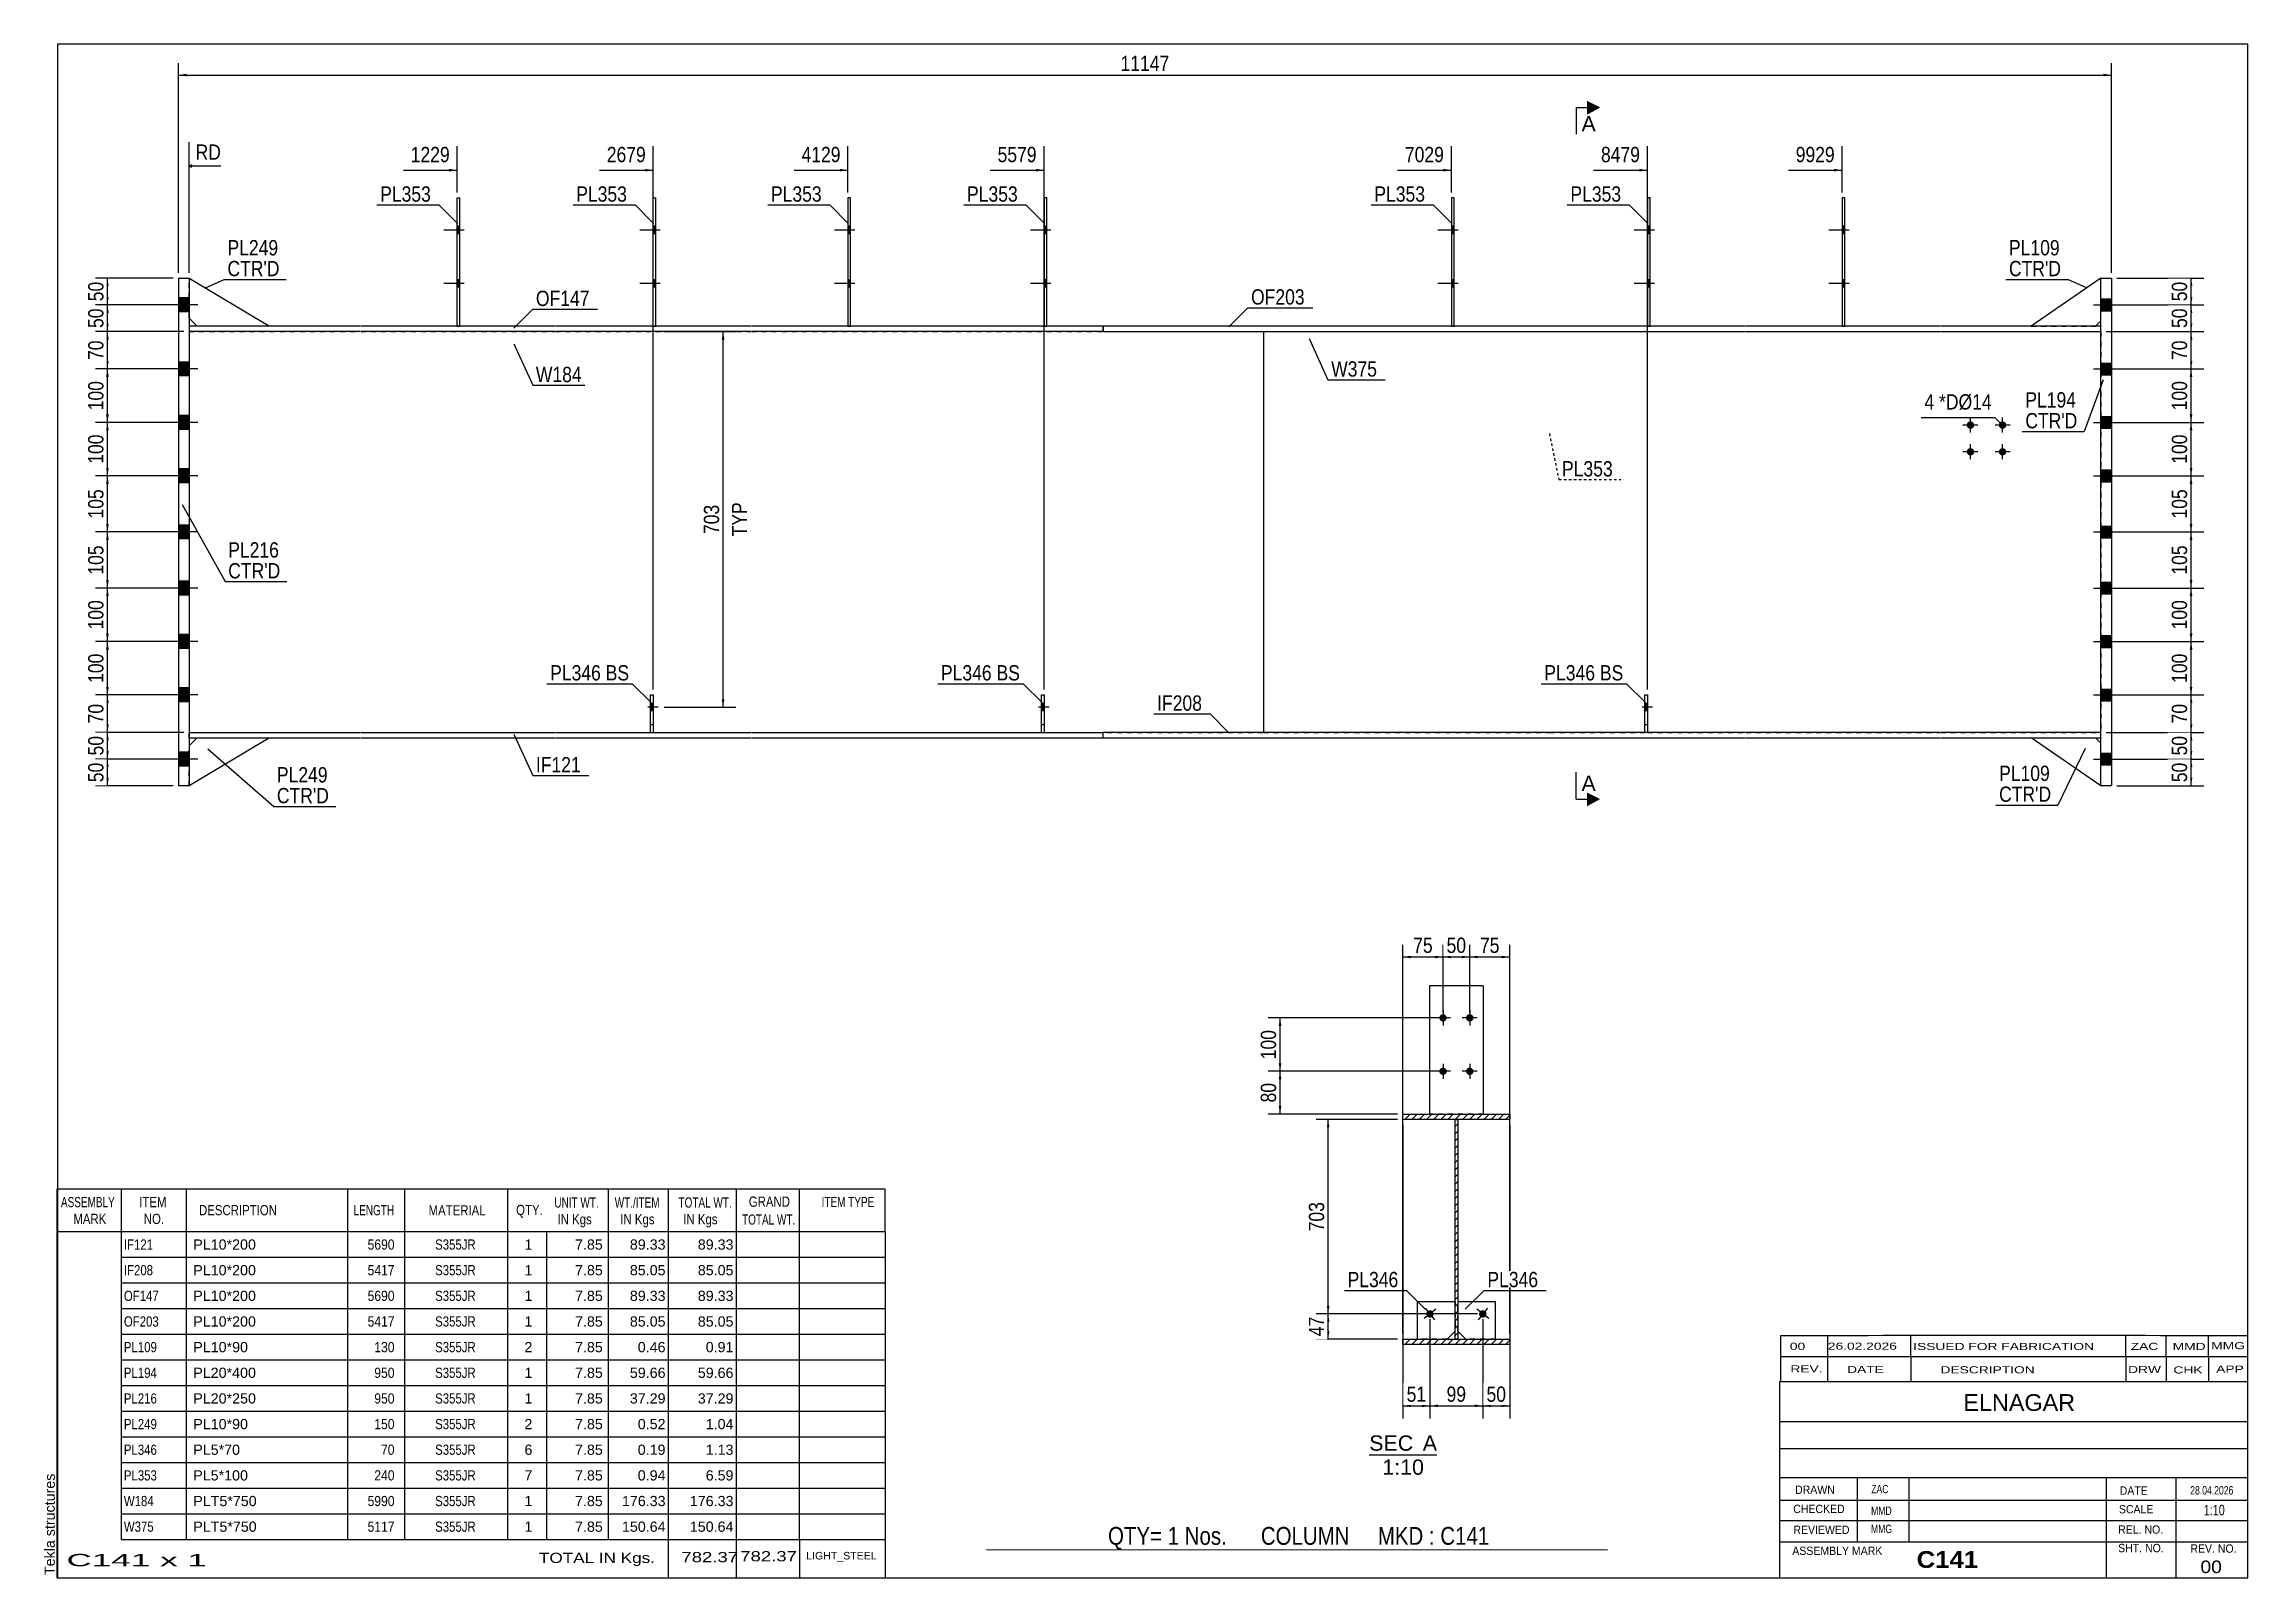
# Model space of a CAD drawing. Header units: millimetres. Extents: x -327 to 86, y -161 to 126.
import ezdxf

# ---------------------------------------------------------------- set-up
doc = ezdxf.new("R2010")
doc.units = ezdxf.units.MM
for name, pattern in [('DXK_LINE_DOT1', [1.8814, 0.9407, -0.9407]), ('DXK_LINE_DOT2', [3.9198, 1.9599, -1.9599]), ('DXK_LINE_DOT4', [0.9408, 0.4704, -0.4704])]:
    doc.linetypes.add(name, pattern=pattern)
doc.styles.add('Arial', font='ARIAL.TTF', dxfattribs={"height": 0.2})
doc.styles.add('Arial Bold', font='ARIALBD.TTF', dxfattribs={"height": 0.2})
doc.styles.add('Arial Narrow', font='ARIALN.TTF', dxfattribs={"height": 0.2})

# ---------------------------------------------------------------- blocks, each defined once
blk = doc.blocks.new('Unknown-629050175-1210')
at = {"color": 5, "linetype": 'Continuous'}
for p, q in [((85.84, 126.3), (-324.16, 126.3)), ((-324.16, 126.3), (-324.16, -160.7)), ((85.84, -160.7), (85.84, 126.3)), ((-324.16, -160.7), (85.84, -160.7))]:
    blk.add_line(p, q, dxfattribs=at)
at = {"color": 174, "linetype": 'Continuous', "style": 'Arial'}
blk.add_text('Tekla structures', height=1.9102, rotation=90, dxfattribs=at).set_placement((-324.66, -160.2))
blk = doc.blocks.new('Unknown-629050175-12 - 2127')
at = {"color": 1, "linetype": 'Continuous'}
blk.add_line((-78.63, -137.68), (-65.95, -137.68), dxfattribs=at)
at = {"color": 0, "linetype": 'Continuous'}
blk.add_wipeout([(-70.41, -136.93), (-70.41, -133.93), (-78.63, -133.93), (-78.63, -136.93)], dxfattribs=at)
blk.add_wipeout([(-65.95, -136.93), (-65.95, -133.93), (-68.61, -133.93), (-68.61, -136.93)], dxfattribs=at)
blk.add_wipeout([(-68.4, -141.43), (-68.4, -138.43), (-76.18, -138.43), (-76.18, -141.43)], dxfattribs=at)
at = {"color": 136, "linetype": 'Continuous', "style": 'Arial'}
for s, height, p in [('SEC', 2.865, (-78.63, -136.93)), ('A', 2.87, (-68.61, -136.93)), ('1:10', 2.865, (-76.18, -141.43))]:
    blk.add_text(s, height=height, dxfattribs=at).set_placement(p)
blk = doc.blocks.new('Part-629050175-1599 - 1231')
at = {"color": 2, "linetype": 'Continuous'}
for p, q in [((58.29, 82.5), (60.29, 82.5)), ((58.29, -12.5), (58.29, 82.5)), ((60.29, 82.5), (60.29, -12.5)), ((60.29, -12.5), (58.29, -12.5))]:
    blk.add_line(p, q, dxfattribs=at)
blk = doc.blocks.new('Part-629050175-1338 - 1231')
at = {"color": 2, "linetype": 'Continuous'}
for p, q in [((-301.5, 82.5), (-299.5, 82.5)), ((-301.5, 82.5), (-301.5, -12.5)), ((-299.5, 82.5), (-299.5, -12.5)), ((-299.5, -12.5), (-301.5, -12.5))]:
    blk.add_line(p, q, dxfattribs=at)
blk = doc.blocks.new('Part-629050175-1367 - 1231')
at = {"color": 2, "linetype": 'Continuous'}
for p, q in [((-284.5, -3.5), (-299.5, -12.5)), ((-299.5, -5), (-298, -3.5))]:
    blk.add_line(p, q, dxfattribs=at)
at = {"color": 7, "linetype": 'DXK_LINE_DOT1'}
for p, q in [((-298, -3.5), (-284.5, -3.5)), ((-299.5, -12.5), (-299.5, -5))]:
    blk.add_line(p, q, dxfattribs=at)
blk = doc.blocks.new('Part-629050175-1287 - 1231')
at = {"color": 2, "linetype": 'Continuous'}
for p, q in [((58.29, 82.5), (45.29, 73.5)), ((57.29, 73.5), (58.29, 74.5))]:
    blk.add_line(p, q, dxfattribs=at)
at = {"color": 7, "linetype": 'DXK_LINE_DOT1'}
for p, q in [((58.29, 74.5), (58.29, 82.5)), ((45.29, 73.5), (57.29, 73.5))]:
    blk.add_line(p, q, dxfattribs=at)
blk = doc.blocks.new('Part-629050175-1548 - 1231')
at = {"color": 2, "linetype": 'Continuous'}
for p, q in [((-128.41, 73.5), (-128.41, 72.5)), ((-81.41, 73.5), (-128.41, 73.5)), ((-128.41, 72.5), (-81.41, 72.5)), ((-44.96, 73.5), (-81.31, 73.5)), ((-81.31, 72.5), (-44.96, 72.5)), ((-8.26, 73.5), (-44.86, 73.5)), ((-44.86, 72.5), (-8.26, 72.5)), ((28.19, 73.5), (-8.16, 73.5)), ((-8.16, 72.5), (28.19, 72.5)), ((58.29, 73.5), (28.29, 73.5)), ((28.29, 72.5), (58.29, 72.5))]:
    blk.add_line(p, q, dxfattribs=at)
at = {"color": 7, "linetype": 'DXK_LINE_DOT1'}
blk.add_line((58.29, 72.5), (58.29, 73.5), dxfattribs=at)
blk = doc.blocks.new('Bolt-629050175-1676 - 1231')
at = {"linetype": 'Continuous'}
blk.add_hatch(color=3, dxfattribs=at).paths.add_polyline_path([(-26.56, 1.5), (-26.56, 2.9), (-27.06, 2.9), (-27.06, 1.5)])
at = {"color": 3, "linetype": 'Continuous'}
for p, q in [((-26.56, 2.9), (-27.06, 2.9)), ((-25.76, 2.2), (-27.06, 2.2)), ((-26.56, 1.5), (-27.06, 1.5))]:
    blk.add_line(p, q, dxfattribs=at)
blk = doc.blocks.new('Part-629050175-1309 - 1231')
at = {"color": 7, "linetype": 'DXK_LINE_DOT1'}
for p, q in [((-27.06, -2.5), (-27.06, 4.5)), ((-27.06, 4.5), (-26.56, 4.5)), ((-26.56, 4.5), (-26.56, -2.5)), ((-27.06, -1), (-26.56, -1)), ((-26.56, -2.5), (-27.06, -2.5))]:
    blk.add_line(p, q, dxfattribs=at)
blk = doc.blocks.new('Part-629050175-1526 - 1231')
at = {"color": 2, "linetype": 'Continuous'}
for p, q in [((-299.5, -2.5), (-267.5, -2.5)), ((-299.5, -3.5), (-267.5, -3.5)), ((-267.4, -2.5), (-231.05, -2.5)), ((-267.4, -3.5), (-231.05, -3.5)), ((-230.95, -2.5), (-194.35, -2.5)), ((-230.95, -3.5), (-194.35, -3.5)), ((-194.25, -2.5), (-157.9, -2.5)), ((-194.25, -3.5), (-157.9, -3.5)), ((-157.8, -2.5), (-128.41, -2.5)), ((-157.8, -3.5), (-128.41, -3.5)), ((-128.41, -3.5), (-128.41, -2.5))]:
    blk.add_line(p, q, dxfattribs=at)
at = {"color": 7, "linetype": 'DXK_LINE_DOT1'}
blk.add_line((-299.5, -3.5), (-299.5, -2.5), dxfattribs=at)
blk = doc.blocks.new('Part-629050175-1372 - 1231')
at = {"color": 2, "linetype": 'Continuous'}
for p, q in [((-299.5, 82.5), (-284.5, 73.5)), ((-298, 73.5), (-299.5, 75))]:
    blk.add_line(p, q, dxfattribs=at)
at = {"color": 7, "linetype": 'DXK_LINE_DOT1'}
for p, q in [((-299.5, 75), (-299.5, 82.5)), ((-284.5, 73.5), (-298, 73.5))]:
    blk.add_line(p, q, dxfattribs=at)
blk = doc.blocks.new('Part-629050175-1388 - 1231')
at = {"color": 7, "linetype": 'DXK_LINE_DOT1'}
for p, q in [((-299.5, 72.5), (-299.5, -2.5)), ((-299.5, 72.5), (-267.5, 72.5)), ((-267.4, 72.5), (-231.05, 72.5)), ((-230.95, 72.5), (-194.35, 72.5)), ((-194.25, 72.5), (-157.9, 72.5)), ((-157.8, 72.5), (-98.41, 72.5)), ((-299.5, -2.5), (-267.5, -2.5)), ((-267.4, -2.5), (-231.05, -2.5)), ((-230.95, -2.5), (-194.35, -2.5)), ((-194.25, -2.5), (-157.9, -2.5)), ((-157.8, -2.5), (-98.41, -2.5))]:
    blk.add_line(p, q, dxfattribs=at)
at = {"color": 2, "linetype": 'Continuous'}
blk.add_line((-98.41, 72.5), (-98.41, -2.5), dxfattribs=at)
blk = doc.blocks.new('Bolt-629050175-1389 - 1231')
at = {"linetype": 'Continuous'}
for points in [[(58.29, 78.6), (58.29, 76.4), (60.29, 76.4), (60.29, 78.6)], [(58.29, 78.6), (58.29, 76.4), (60.29, 76.4), (60.29, 78.6)], [(58.29, 66.6), (58.29, 64.4), (60.29, 64.4), (60.29, 66.6)], [(58.29, 66.6), (58.29, 64.4), (60.29, 64.4), (60.29, 66.6)], [(58.29, 56.6), (58.29, 54.4), (60.29, 54.4), (60.29, 56.6)], [(58.29, 56.6), (58.29, 54.4), (60.29, 54.4), (60.29, 56.6)], [(58.29, 46.6), (58.29, 44.4), (60.29, 44.4), (60.29, 46.6)], [(58.29, 46.6), (58.29, 44.4), (60.29, 44.4), (60.29, 46.6)], [(58.29, 36.1), (58.29, 33.9), (60.29, 33.9), (60.29, 36.1)], [(58.29, 36.1), (58.29, 33.9), (60.29, 33.9), (60.29, 36.1)], [(58.29, 25.6), (58.29, 23.4), (60.29, 23.4), (60.29, 25.6)], [(58.29, 25.6), (58.29, 23.4), (60.29, 23.4), (60.29, 25.6)], [(58.29, 15.6), (58.29, 13.4), (60.29, 13.4), (60.29, 15.6)], [(58.29, 15.6), (58.29, 13.4), (60.29, 13.4), (60.29, 15.6)], [(58.29, 5.6), (58.29, 3.4), (60.29, 3.4), (60.29, 5.6)], [(58.29, 5.6), (58.29, 3.4), (60.29, 3.4), (60.29, 5.6)], [(58.29, -6.4), (58.29, -8.6), (60.29, -8.6), (60.29, -6.4)], [(58.29, -6.4), (58.29, -8.6), (60.29, -8.6), (60.29, -6.4)]]:
    blk.add_hatch(color=3, dxfattribs=at).paths.add_polyline_path(points)
at = {"color": 3, "linetype": 'Continuous'}
for p, q in [((58.29, 78.6), (60.29, 78.6)), ((58.29, 78.6), (60.29, 78.6)), ((56.95, 77.5), (66.29, 77.5)), ((56.95, 77.5), (66.29, 77.5)), ((58.29, 76.4), (60.29, 76.4)), ((58.29, 76.4), (60.29, 76.4)), ((58.29, 66.6), (60.29, 66.6)), ((58.29, 66.6), (60.29, 66.6)), ((56.95, 65.5), (66.29, 65.5)), ((56.95, 65.5), (66.29, 65.5)), ((58.29, 64.4), (60.29, 64.4)), ((58.29, 64.4), (60.29, 64.4)), ((56.95, 55.5), (66.29, 55.5)), ((56.95, 55.5), (66.29, 55.5)), ((58.29, 56.6), (60.29, 56.6)), ((58.29, 56.6), (60.29, 56.6)), ((58.29, 54.4), (60.29, 54.4)), ((58.29, 54.4), (60.29, 54.4)), ((56.95, 45.5), (66.29, 45.5)), ((56.95, 45.5), (66.29, 45.5)), ((58.29, 46.6), (60.29, 46.6)), ((58.29, 46.6), (60.29, 46.6)), ((58.29, 44.4), (60.29, 44.4)), ((58.29, 44.4), (60.29, 44.4)), ((56.95, 35), (66.29, 35)), ((56.95, 35), (66.29, 35)), ((58.29, 36.1), (60.29, 36.1)), ((58.29, 36.1), (60.29, 36.1)), ((58.29, 33.9), (60.29, 33.9)), ((58.29, 33.9), (60.29, 33.9)), ((58.29, 25.6), (60.29, 25.6)), ((58.29, 25.6), (60.29, 25.6)), ((56.95, 24.5), (66.29, 24.5)), ((56.95, 24.5), (66.29, 24.5)), ((58.29, 23.4), (60.29, 23.4)), ((58.29, 23.4), (60.29, 23.4)), ((56.95, 14.5), (66.29, 14.5)), ((56.95, 14.5), (66.29, 14.5)), ((58.29, 15.6), (60.29, 15.6)), ((58.29, 15.6), (60.29, 15.6)), ((58.29, 13.4), (60.29, 13.4)), ((58.29, 13.4), (60.29, 13.4)), ((56.95, 4.5), (66.29, 4.5)), ((56.95, 4.5), (66.29, 4.5)), ((58.29, 5.6), (60.29, 5.6)), ((58.29, 5.6), (60.29, 5.6)), ((58.29, 3.4), (60.29, 3.4)), ((58.29, 3.4), (60.29, 3.4)), ((56.95, -7.5), (66.29, -7.5)), ((56.95, -7.5), (66.29, -7.5)), ((58.29, -6.4), (60.29, -6.4)), ((58.29, -6.4), (60.29, -6.4)), ((58.29, -8.6), (60.29, -8.6)), ((58.29, -8.6), (60.29, -8.6))]:
    blk.add_line(p, q, dxfattribs=at)
blk = doc.blocks.new('Bolt-629050175-1390 - 1231')
at = {"linetype": 'Continuous'}
for points in [[(10.39, 90.8), (10.39, 92.2), (9.89, 92.2), (9.89, 90.8)], [(10.39, 90.8), (10.39, 92.2), (9.89, 92.2), (9.89, 90.8)], [(10.39, 80.8), (10.39, 82.2), (9.89, 82.2), (9.89, 80.8)], [(10.39, 80.8), (10.39, 82.2), (9.89, 82.2), (9.89, 80.8)]]:
    blk.add_hatch(color=3, dxfattribs=at).paths.add_polyline_path(points)
at = {"color": 3, "linetype": 'Continuous'}
for p, q in [((11.19, 91.5), (7.39, 91.5)), ((11.19, 91.5), (7.39, 91.5)), ((10.39, 92.2), (9.89, 92.2)), ((10.39, 92.2), (9.89, 92.2)), ((10.39, 90.8), (9.89, 90.8)), ((10.39, 90.8), (9.89, 90.8)), ((11.19, 81.5), (7.39, 81.5)), ((11.19, 81.5), (7.39, 81.5)), ((10.39, 82.2), (9.89, 82.2)), ((10.39, 82.2), (9.89, 82.2)), ((10.39, 80.8), (9.89, 80.8)), ((10.39, 80.8), (9.89, 80.8))]:
    blk.add_line(p, q, dxfattribs=at)
blk = doc.blocks.new('Bolt-629050175-1391 - 1231')
at = {"linetype": 'Continuous'}
for points in [[(-301.5, 78.8), (-301.5, 76.2), (-299.5, 76.2), (-299.5, 78.8)], [(-301.5, 78.8), (-301.5, 76.2), (-299.5, 76.2), (-299.5, 78.8)], [(-301.5, 66.8), (-301.5, 64.2), (-299.5, 64.2), (-299.5, 66.8)], [(-301.5, 66.8), (-301.5, 64.2), (-299.5, 64.2), (-299.5, 66.8)], [(-301.5, 56.8), (-301.5, 54.2), (-299.5, 54.2), (-299.5, 56.8)], [(-301.5, 56.8), (-301.5, 54.2), (-299.5, 54.2), (-299.5, 56.8)], [(-301.5, 46.8), (-301.5, 44.2), (-299.5, 44.2), (-299.5, 46.8)], [(-301.5, 46.8), (-301.5, 44.2), (-299.5, 44.2), (-299.5, 46.8)], [(-301.5, 36.3), (-301.5, 33.7), (-299.5, 33.7), (-299.5, 36.3)], [(-301.5, 36.3), (-301.5, 33.7), (-299.5, 33.7), (-299.5, 36.3)], [(-301.5, 25.8), (-301.5, 23.2), (-299.5, 23.2), (-299.5, 25.8)], [(-301.5, 25.8), (-301.5, 23.2), (-299.5, 23.2), (-299.5, 25.8)], [(-301.5, 15.8), (-301.5, 13.2), (-299.5, 13.2), (-299.5, 15.8)], [(-301.5, 15.8), (-301.5, 13.2), (-299.5, 13.2), (-299.5, 15.8)], [(-301.5, 5.8), (-301.5, 3.2), (-299.5, 3.2), (-299.5, 5.8)], [(-301.5, 5.8), (-301.5, 3.2), (-299.5, 3.2), (-299.5, 5.8)], [(-301.5, -6.2), (-301.5, -8.8), (-299.5, -8.8), (-299.5, -6.2)], [(-301.5, -6.2), (-301.5, -8.8), (-299.5, -8.8), (-299.5, -6.2)]]:
    blk.add_hatch(color=3, dxfattribs=at).paths.add_polyline_path(points)
at = {"color": 3, "linetype": 'Continuous'}
for p, q in [((-299.5, 78.8), (-301.5, 78.8)), ((-299.5, 78.8), (-301.5, 78.8)), ((-297.91, 77.5), (-308.5, 77.5)), ((-297.91, 77.5), (-308.5, 77.5)), ((-299.5, 76.2), (-301.5, 76.2)), ((-299.5, 76.2), (-301.5, 76.2)), ((-299.5, 66.8), (-301.5, 66.8)), ((-299.5, 66.8), (-301.5, 66.8)), ((-297.91, 65.5), (-308.5, 65.5)), ((-297.91, 65.5), (-308.5, 65.5)), ((-299.5, 64.2), (-301.5, 64.2)), ((-299.5, 64.2), (-301.5, 64.2)), ((-297.91, 55.5), (-308.5, 55.5)), ((-297.91, 55.5), (-308.5, 55.5)), ((-299.5, 56.8), (-301.5, 56.8)), ((-299.5, 56.8), (-301.5, 56.8)), ((-299.5, 54.2), (-301.5, 54.2)), ((-299.5, 54.2), (-301.5, 54.2)), ((-297.91, 45.5), (-308.5, 45.5)), ((-297.91, 45.5), (-308.5, 45.5)), ((-299.5, 46.8), (-301.5, 46.8)), ((-299.5, 46.8), (-301.5, 46.8)), ((-299.5, 44.2), (-301.5, 44.2)), ((-299.5, 44.2), (-301.5, 44.2)), ((-297.91, 35), (-308.5, 35)), ((-297.91, 35), (-308.5, 35)), ((-299.5, 36.3), (-301.5, 36.3)), ((-299.5, 36.3), (-301.5, 36.3)), ((-299.5, 33.7), (-301.5, 33.7)), ((-299.5, 33.7), (-301.5, 33.7)), ((-299.5, 25.8), (-301.5, 25.8)), ((-299.5, 25.8), (-301.5, 25.8)), ((-297.91, 24.5), (-308.5, 24.5)), ((-297.91, 24.5), (-308.5, 24.5)), ((-299.5, 23.2), (-301.5, 23.2)), ((-299.5, 23.2), (-301.5, 23.2)), ((-297.91, 14.5), (-308.5, 14.5)), ((-297.91, 14.5), (-308.5, 14.5)), ((-299.5, 15.8), (-301.5, 15.8)), ((-299.5, 15.8), (-301.5, 15.8)), ((-299.5, 13.2), (-301.5, 13.2)), ((-299.5, 13.2), (-301.5, 13.2)), ((-297.91, 4.5), (-308.5, 4.5)), ((-297.91, 4.5), (-308.5, 4.5)), ((-299.5, 5.8), (-301.5, 5.8)), ((-299.5, 5.8), (-301.5, 5.8)), ((-299.5, 3.2), (-301.5, 3.2)), ((-299.5, 3.2), (-301.5, 3.2)), ((-297.91, -7.5), (-308.5, -7.5)), ((-297.91, -7.5), (-308.5, -7.5)), ((-299.5, -6.2), (-301.5, -6.2)), ((-299.5, -6.2), (-301.5, -6.2)), ((-299.5, -8.8), (-301.5, -8.8)), ((-299.5, -8.8), (-301.5, -8.8))]:
    blk.add_line(p, q, dxfattribs=at)
blk = doc.blocks.new('Part-629050175-1648 - 1231')
at = {"color": 2, "linetype": 'Continuous'}
for p, q in [((-27.06, -2.5), (-27.06, 4.5)), ((-27.06, 4.5), (-26.56, 4.5)), ((-26.56, 4.5), (-26.56, -2.5))]:
    blk.add_line(p, q, dxfattribs=at)
blk = doc.blocks.new('Part-629050175-1413 - 1231')
at = {"color": 2, "linetype": 'Continuous'}
for p, q in [((-212.65, 73.5), (-212.65, 97.5)), ((-212.65, 97.5), (-212.15, 97.5)), ((-212.15, 73.5), (-212.15, 97.5))]:
    blk.add_line(p, q, dxfattribs=at)
at = {"color": 7, "linetype": 'DXK_LINE_DOT1'}
blk.add_line((-212.65, 73.5), (-212.15, 73.5), dxfattribs=at)
blk = doc.blocks.new('Part-629050175-1659 - 1231')
at = {"color": 7, "linetype": 'DXK_LINE_DOT1'}
for p, q in [((-140, -2.5), (-140, 4.5)), ((-140, 4.5), (-139.5, 4.5)), ((-139.5, 4.5), (-139.5, -2.5)), ((-140, -1), (-139.5, -1))]:
    blk.add_line(p, q, dxfattribs=at)
blk = doc.blocks.new('Part-629050175-1418 - 1231')
at = {"color": 2, "linetype": 'Continuous'}
for p, q in [((-139, 97.5), (-139.5, 97.5)), ((-139.5, 97.5), (-139.5, 73.5)), ((-139, 73.5), (-139, 97.5))]:
    blk.add_line(p, q, dxfattribs=at)
at = {"color": 7, "linetype": 'DXK_LINE_DOT1'}
blk.add_line((-139.5, 73.5), (-139, 73.5), dxfattribs=at)
blk = doc.blocks.new('Part-629050175-1423 - 1231')
at = {"color": 2, "linetype": 'Continuous'}
for p, q in [((-26.06, 97.5), (-26.56, 97.5)), ((-26.56, 97.5), (-26.56, 73.5)), ((-26.06, 73.5), (-26.06, 97.5))]:
    blk.add_line(p, q, dxfattribs=at)
at = {"color": 7, "linetype": 'DXK_LINE_DOT1'}
blk.add_line((-26.56, 73.5), (-26.06, 73.5), dxfattribs=at)
blk = doc.blocks.new('Part-629050175-1428 - 1231')
at = {"color": 2, "linetype": 'Continuous'}
for p, q in [((-62.76, 97.5), (-63.26, 97.5)), ((-63.26, 97.5), (-63.26, 73.5)), ((-62.76, 73.5), (-62.76, 97.5))]:
    blk.add_line(p, q, dxfattribs=at)
at = {"color": 7, "linetype": 'DXK_LINE_DOT1'}
blk.add_line((-63.26, 73.5), (-62.76, 73.5), dxfattribs=at)
blk = doc.blocks.new('Part-629050175-1433 - 1231')
at = {"color": 2, "linetype": 'Continuous'}
for p, q in [((-175.7, 97.5), (-176.2, 97.5)), ((-176.2, 97.5), (-176.2, 73.5)), ((-175.7, 73.5), (-175.7, 97.5))]:
    blk.add_line(p, q, dxfattribs=at)
at = {"color": 7, "linetype": 'DXK_LINE_DOT1'}
blk.add_line((-176.2, 73.5), (-175.7, 73.5), dxfattribs=at)
blk = doc.blocks.new('Part-629050175-1438 - 1231')
at = {"color": 2, "linetype": 'Continuous'}
for p, q in [((-249.35, 73.5), (-249.35, 97.5)), ((-249.35, 97.5), (-248.85, 97.5)), ((-248.85, 73.5), (-248.85, 97.5))]:
    blk.add_line(p, q, dxfattribs=at)
at = {"color": 7, "linetype": 'DXK_LINE_DOT1'}
blk.add_line((-249.35, 73.5), (-248.85, 73.5), dxfattribs=at)
blk = doc.blocks.new('Part-629050175-1626 - 1231')
at = {"color": 2, "linetype": 'Continuous'}
for p, q in [((58.29, -12.5), (45.29, -3.5)), ((57.29, -3.5), (58.29, -4.5))]:
    blk.add_line(p, q, dxfattribs=at)
at = {"color": 7, "linetype": 'DXK_LINE_DOT1'}
for p, q in [((45.29, -3.5), (57.29, -3.5)), ((58.29, -12.5), (58.29, -4.5))]:
    blk.add_line(p, q, dxfattribs=at)
blk = doc.blocks.new('Bolt-629050175-1439 - 1231')
at = {"linetype": 'Continuous'}
for points in [[(-212.15, 90.8), (-212.15, 92.2), (-212.65, 92.2), (-212.65, 90.8)], [(-212.15, 90.8), (-212.15, 92.2), (-212.65, 92.2), (-212.65, 90.8)], [(-212.15, 80.8), (-212.15, 82.2), (-212.65, 82.2), (-212.65, 80.8)], [(-212.15, 80.8), (-212.15, 82.2), (-212.65, 82.2), (-212.65, 80.8)]]:
    blk.add_hatch(color=3, dxfattribs=at).paths.add_polyline_path(points)
at = {"color": 3, "linetype": 'Continuous'}
for p, q in [((-211.35, 91.5), (-215.15, 91.5)), ((-211.35, 91.5), (-215.15, 91.5)), ((-212.15, 92.2), (-212.65, 92.2)), ((-212.15, 92.2), (-212.65, 92.2)), ((-212.15, 90.8), (-212.65, 90.8)), ((-212.15, 90.8), (-212.65, 90.8)), ((-211.35, 81.5), (-215.15, 81.5)), ((-211.35, 81.5), (-215.15, 81.5)), ((-212.15, 82.2), (-212.65, 82.2)), ((-212.15, 82.2), (-212.65, 82.2)), ((-212.15, 80.8), (-212.65, 80.8)), ((-212.15, 80.8), (-212.65, 80.8))]:
    blk.add_line(p, q, dxfattribs=at)
blk = doc.blocks.new('Part-629050175-1504 - 1231')
at = {"color": 2, "linetype": 'Continuous'}
for p, q in [((-128.41, -3.5), (-128.41, -2.5)), ((-81.41, -2.5), (-128.41, -2.5)), ((-128.41, -3.5), (-81.41, -3.5)), ((-44.96, -2.5), (-81.31, -2.5)), ((-81.31, -3.5), (-44.96, -3.5)), ((-8.26, -2.5), (-44.86, -2.5)), ((-44.86, -3.5), (-8.26, -3.5)), ((28.19, -2.5), (-8.16, -2.5)), ((-8.16, -3.5), (28.19, -3.5)), ((58.29, -2.5), (28.29, -2.5)), ((28.29, -3.5), (58.29, -3.5))]:
    blk.add_line(p, q, dxfattribs=at)
at = {"color": 7, "linetype": 'DXK_LINE_DOT1'}
blk.add_line((58.29, -3.5), (58.29, -2.5), dxfattribs=at)
blk = doc.blocks.new('Bolt-629050175-1649 - 1231')
at = {"linetype": 'Continuous'}
for points in [[(-26.06, 90.8), (-26.06, 92.2), (-26.56, 92.2), (-26.56, 90.8)], [(-26.06, 90.8), (-26.06, 92.2), (-26.56, 92.2), (-26.56, 90.8)], [(-26.06, 80.8), (-26.06, 82.2), (-26.56, 82.2), (-26.56, 80.8)], [(-26.06, 80.8), (-26.06, 82.2), (-26.56, 82.2), (-26.56, 80.8)]]:
    blk.add_hatch(color=3, dxfattribs=at).paths.add_polyline_path(points)
at = {"color": 3, "linetype": 'Continuous'}
for p, q in [((-25.26, 91.5), (-29.06, 91.5)), ((-25.26, 91.5), (-29.06, 91.5)), ((-26.06, 92.2), (-26.56, 92.2)), ((-26.06, 92.2), (-26.56, 92.2)), ((-26.06, 90.8), (-26.56, 90.8)), ((-26.06, 90.8), (-26.56, 90.8)), ((-25.26, 81.5), (-29.06, 81.5)), ((-25.26, 81.5), (-29.06, 81.5)), ((-26.06, 82.2), (-26.56, 82.2)), ((-26.06, 82.2), (-26.56, 82.2)), ((-26.06, 80.8), (-26.56, 80.8)), ((-26.06, 80.8), (-26.56, 80.8))]:
    blk.add_line(p, q, dxfattribs=at)
blk = doc.blocks.new('Bolt-629050175-1440 - 1231')
at = {"linetype": 'Continuous'}
for points in [[(-139, 90.8), (-139, 92.2), (-139.5, 92.2), (-139.5, 90.8)], [(-139, 90.8), (-139, 92.2), (-139.5, 92.2), (-139.5, 90.8)], [(-139, 80.8), (-139, 82.2), (-139.5, 82.2), (-139.5, 80.8)], [(-139, 80.8), (-139, 82.2), (-139.5, 82.2), (-139.5, 80.8)]]:
    blk.add_hatch(color=3, dxfattribs=at).paths.add_polyline_path(points)
at = {"color": 3, "linetype": 'Continuous'}
for p, q in [((-138.2, 91.5), (-142, 91.5)), ((-138.2, 91.5), (-142, 91.5)), ((-139, 92.2), (-139.5, 92.2)), ((-139, 92.2), (-139.5, 92.2)), ((-139, 90.8), (-139.5, 90.8)), ((-139, 90.8), (-139.5, 90.8)), ((-138.2, 81.5), (-142, 81.5)), ((-138.2, 81.5), (-142, 81.5)), ((-139, 82.2), (-139.5, 82.2)), ((-139, 82.2), (-139.5, 82.2)), ((-139, 80.8), (-139.5, 80.8)), ((-139, 80.8), (-139.5, 80.8))]:
    blk.add_line(p, q, dxfattribs=at)
blk = doc.blocks.new('Bolt-629050175-1441 - 1231')
at = {"linetype": 'Continuous'}
for points in [[(-62.76, 90.8), (-62.76, 92.2), (-63.26, 92.2), (-63.26, 90.8)], [(-62.76, 90.8), (-62.76, 92.2), (-63.26, 92.2), (-63.26, 90.8)], [(-62.76, 80.8), (-62.76, 82.2), (-63.26, 82.2), (-63.26, 80.8)], [(-62.76, 80.8), (-62.76, 82.2), (-63.26, 82.2), (-63.26, 80.8)]]:
    blk.add_hatch(color=3, dxfattribs=at).paths.add_polyline_path(points)
at = {"color": 3, "linetype": 'Continuous'}
for p, q in [((-61.96, 91.5), (-65.76, 91.5)), ((-61.96, 91.5), (-65.76, 91.5)), ((-62.76, 92.2), (-63.26, 92.2)), ((-62.76, 92.2), (-63.26, 92.2)), ((-62.76, 90.8), (-63.26, 90.8)), ((-62.76, 90.8), (-63.26, 90.8)), ((-61.96, 81.5), (-65.76, 81.5)), ((-61.96, 81.5), (-65.76, 81.5)), ((-62.76, 82.2), (-63.26, 82.2)), ((-62.76, 82.2), (-63.26, 82.2)), ((-62.76, 80.8), (-63.26, 80.8)), ((-62.76, 80.8), (-63.26, 80.8))]:
    blk.add_line(p, q, dxfattribs=at)
blk = doc.blocks.new('Bolt-629050175-1442 - 1231')
at = {"linetype": 'Continuous'}
for points in [[(-175.7, 90.8), (-175.7, 92.2), (-176.2, 92.2), (-176.2, 90.8)], [(-175.7, 90.8), (-175.7, 92.2), (-176.2, 92.2), (-176.2, 90.8)], [(-175.7, 80.8), (-175.7, 82.2), (-176.2, 82.2), (-176.2, 80.8)], [(-175.7, 80.8), (-175.7, 82.2), (-176.2, 82.2), (-176.2, 80.8)]]:
    blk.add_hatch(color=3, dxfattribs=at).paths.add_polyline_path(points)
at = {"color": 3, "linetype": 'Continuous'}
for p, q in [((-174.9, 91.5), (-178.7, 91.5)), ((-174.9, 91.5), (-178.7, 91.5)), ((-175.7, 92.2), (-176.2, 92.2)), ((-175.7, 92.2), (-176.2, 92.2)), ((-175.7, 90.8), (-176.2, 90.8)), ((-175.7, 90.8), (-176.2, 90.8)), ((-174.9, 81.5), (-178.7, 81.5)), ((-174.9, 81.5), (-178.7, 81.5)), ((-175.7, 82.2), (-176.2, 82.2)), ((-175.7, 82.2), (-176.2, 82.2)), ((-175.7, 80.8), (-176.2, 80.8)), ((-175.7, 80.8), (-176.2, 80.8))]:
    blk.add_line(p, q, dxfattribs=at)
blk = doc.blocks.new('Bolt-629050175-1443 - 1231')
at = {"linetype": 'Continuous'}
for points in [[(-248.85, 90.8), (-248.85, 92.2), (-249.35, 92.2), (-249.35, 90.8)], [(-248.85, 90.8), (-248.85, 92.2), (-249.35, 92.2), (-249.35, 90.8)], [(-248.85, 80.8), (-248.85, 82.2), (-249.35, 82.2), (-249.35, 80.8)], [(-248.85, 80.8), (-248.85, 82.2), (-249.35, 82.2), (-249.35, 80.8)]]:
    blk.add_hatch(color=3, dxfattribs=at).paths.add_polyline_path(points)
at = {"color": 3, "linetype": 'Continuous'}
for p, q in [((-248.05, 91.5), (-251.85, 91.5)), ((-248.05, 91.5), (-251.85, 91.5)), ((-248.85, 92.2), (-249.35, 92.2)), ((-248.85, 92.2), (-249.35, 92.2)), ((-248.85, 90.8), (-249.35, 90.8)), ((-248.85, 90.8), (-249.35, 90.8)), ((-248.05, 81.5), (-251.85, 81.5)), ((-248.05, 81.5), (-251.85, 81.5)), ((-248.85, 82.2), (-249.35, 82.2)), ((-248.85, 82.2), (-249.35, 82.2)), ((-248.85, 80.8), (-249.35, 80.8)), ((-248.85, 80.8), (-249.35, 80.8))]:
    blk.add_line(p, q, dxfattribs=at)
blk = doc.blocks.new('Bolt-629050175-1444 - 1231')
at = {"color": 3, "linetype": 'DXK_LINE_DOT2'}
for p, q in [((-138.55, 2.2), (-141.85, 2.2)), ((-139.5, 2.9), (-140, 2.9)), ((-139.5, 1.5), (-140, 1.5))]:
    blk.add_line(p, q, dxfattribs=at)
blk = doc.blocks.new('Bolt-629050175-1445 - 1231')
at = {"linetype": 'Continuous'}
blk.add_hatch(color=3, dxfattribs=at).paths.add_polyline_path([(-139.5, 1.5), (-139.5, 2.9), (-140, 2.9), (-140, 1.5)])
at = {"color": 3, "linetype": 'Continuous'}
for p, q in [((-139.5, 2.9), (-140, 2.9)), ((-138.7, 2.2), (-140, 2.2)), ((-139.5, 1.5), (-140, 1.5))]:
    blk.add_line(p, q, dxfattribs=at)
blk = doc.blocks.new('Bolt-629050175-1446 - 1231')
at = {"linetype": 'Continuous'}
blk.add_hatch(color=3, dxfattribs=at).paths.add_polyline_path([(-212.65, 1.5), (-212.65, 2.9), (-213.15, 2.9), (-213.15, 1.5)])
at = {"color": 3, "linetype": 'Continuous'}
for p, q in [((-212.65, 2.9), (-213.15, 2.9)), ((-211.85, 2.2), (-213.15, 2.2)), ((-212.65, 1.5), (-213.15, 1.5))]:
    blk.add_line(p, q, dxfattribs=at)
blk = doc.blocks.new('Part-629050175-1570 - 1231')
at = {"color": 2, "linetype": 'Continuous'}
for p, q in [((-267.5, 73.5), (-299.5, 73.5)), ((-267.5, 72.5), (-299.5, 72.5)), ((-231.05, 73.5), (-267.4, 73.5)), ((-231.05, 72.5), (-267.4, 72.5)), ((-194.35, 73.5), (-230.95, 73.5)), ((-194.35, 72.5), (-230.95, 72.5)), ((-157.9, 73.5), (-194.25, 73.5)), ((-157.9, 72.5), (-194.25, 72.5)), ((-128.41, 73.5), (-157.8, 73.5)), ((-128.41, 72.5), (-157.8, 72.5)), ((-128.41, 72.5), (-128.41, 73.5))]:
    blk.add_line(p, q, dxfattribs=at)
at = {"color": 7, "linetype": 'DXK_LINE_DOT1'}
blk.add_line((-299.5, 73.5), (-299.5, 72.5), dxfattribs=at)
blk = doc.blocks.new('Bolt-629050175-1447 - 1231')
at = {"color": 3, "linetype": 'DXK_LINE_DOT2'}
for p, q in [((-25.61, 2.2), (-28.91, 2.2)), ((-26.56, 2.9), (-27.06, 2.9)), ((-26.56, 1.5), (-27.06, 1.5))]:
    blk.add_line(p, q, dxfattribs=at)
blk = doc.blocks.new('Part-629050175-1621 - 1231')
at = {"color": 2, "linetype": 'Continuous'}
blk.add_line((-98.41, 72.5), (-98.41, -2.5), dxfattribs=at)
at = {"color": 7, "linetype": 'DXK_LINE_DOT1'}
for p, q in [((-98.41, 72.5), (-81.41, 72.5)), ((-81.31, 72.5), (-44.96, 72.5)), ((-44.86, 72.5), (-8.26, 72.5)), ((-8.16, 72.5), (28.19, 72.5)), ((28.29, 72.5), (58.29, 72.5)), ((58.29, 72.5), (58.29, -2.5)), ((-98.41, -2.5), (-81.41, -2.5)), ((-81.31, -2.5), (-44.96, -2.5)), ((-44.86, -2.5), (-27.06, -2.5)), ((-26.56, -2.5), (-8.26, -2.5)), ((-8.16, -2.5), (28.19, -2.5)), ((28.29, -2.5), (58.29, -2.5))]:
    blk.add_line(p, q, dxfattribs=at)
blk = doc.blocks.new('Part-629050175-1654 - 1231')
at = {"color": 2, "linetype": 'Continuous'}
for p, q in [((10.39, 97.5), (9.89, 97.5)), ((9.89, 97.5), (9.89, 73.5)), ((10.39, 73.5), (10.39, 97.5))]:
    blk.add_line(p, q, dxfattribs=at)
at = {"color": 7, "linetype": 'DXK_LINE_DOT1'}
blk.add_line((9.89, 73.5), (10.39, 73.5), dxfattribs=at)
blk = doc.blocks.new('Part-629050175-1664 - 1231')
at = {"color": 2, "linetype": 'Continuous'}
for p, q in [((-140, -2.5), (-140, 4.5)), ((-140, 4.5), (-139.5, 4.5)), ((-139.5, 4.5), (-139.5, -2.5))]:
    blk.add_line(p, q, dxfattribs=at)
blk = doc.blocks.new('Part-629050175-1669 - 1231')
at = {"color": 7, "linetype": 'DXK_LINE_DOT1'}
for p, q in [((-213.15, -2.5), (-213.15, 4.5)), ((-213.15, 4.5), (-212.65, 4.5)), ((-212.65, 4.5), (-212.65, -2.5)), ((-213.15, -1), (-212.65, -1))]:
    blk.add_line(p, q, dxfattribs=at)
blk = doc.blocks.new('Part-629050175-1674 - 1231')
at = {"color": 2, "linetype": 'Continuous'}
for p, q in [((-213.15, -2.5), (-213.15, 4.5)), ((-213.15, 4.5), (-212.65, 4.5)), ((-212.65, 4.5), (-212.65, -2.5))]:
    blk.add_line(p, q, dxfattribs=at)
blk = doc.blocks.new('Bolt-629050175-1675 - 1231')
at = {"color": 3, "linetype": 'DXK_LINE_DOT2'}
for p, q in [((-211.7, 2.2), (-215, 2.2)), ((-212.65, 2.9), (-213.15, 2.9)), ((-212.65, 1.5), (-213.15, 1.5))]:
    blk.add_line(p, q, dxfattribs=at)
blk = doc.blocks.new('Bolt-629050175-2349 - 1231')
at = {"linetype": 'Continuous'}
for points in [[(33.21, 55, -1), (34.61, 55, -1)], [(39.21, 55, -1), (40.61, 55, -1)], [(33.21, 50, -1), (34.61, 50, -1)], [(39.21, 50, -1), (40.61, 50, -1)]]:
    blk.add_hatch(color=3, dxfattribs=at).paths.add_polyline_path(points)
at = {"color": 3, "linetype": 'Continuous'}
for p, q in [((35.31, 55), (32.51, 55)), ((33.91, 53.6), (33.91, 56.4)), ((41.31, 55), (38.51, 55)), ((39.91, 53.6), (39.91, 56.4)), ((35.31, 50), (32.51, 50)), ((33.91, 48.6), (33.91, 51.4)), ((41.31, 50), (38.51, 50)), ((39.91, 48.6), (39.91, 51.4))]:
    blk.add_line(p, q, dxfattribs=at)
blk = doc.blocks.new('Bolt-629050175-2130 - 2127')
at = {"linetype": 'Continuous'}
blk.add_hatch(color=3, dxfattribs=at).paths.add_polyline_path([(-56.82, -111.77, -1), (-57.92, -110.9, -1)])
at = {"color": 3, "linetype": 'Continuous'}
for p, q in [((-56.27, -112.2), (-58.47, -110.47)), ((-56.51, -110.24), (-58.24, -112.43))]:
    blk.add_line(p, q, dxfattribs=at)
blk = doc.blocks.new('Bolt-629050175-2131 - 2127')
at = {"linetype": 'Continuous'}
blk.add_hatch(color=3, dxfattribs=at).paths.add_polyline_path([(-66.72, -110.9, -1), (-67.82, -111.77, -1)])
at = {"color": 3, "linetype": 'Continuous'}
for p, q in [((-66.17, -110.47), (-68.37, -112.2)), ((-68.14, -110.24), (-66.41, -112.43))]:
    blk.add_line(p, q, dxfattribs=at)
blk = doc.blocks.new('Bolt-629050175-2141 - 2127')
at = {"linetype": 'Continuous'}
for points in [[(-64.12, -55.93, -1), (-65.52, -55.93, -1)], [(-59.12, -55.93, -1), (-60.52, -55.93, -1)], [(-64.12, -65.93, -1), (-65.52, -65.93, -1)], [(-59.12, -65.93, -1), (-60.52, -65.93, -1)]]:
    blk.add_hatch(color=3, dxfattribs=at).paths.add_polyline_path(points)
at = {"color": 3, "linetype": 'Continuous'}
for p, q in [((-63.42, -55.93), (-66.22, -55.93)), ((-64.82, -54.53), (-64.82, -57.33)), ((-58.42, -55.93), (-61.22, -55.93)), ((-59.82, -54.53), (-59.82, -57.33)), ((-63.42, -65.93), (-66.22, -65.93)), ((-64.82, -64.53), (-64.82, -67.33)), ((-58.42, -65.93), (-61.22, -65.93)), ((-59.82, -64.53), (-59.82, -67.33))]:
    blk.add_line(p, q, dxfattribs=at)
blk = doc.blocks.new('Part-629050175-2167 - 2127')
at = {"color": 2, "linetype": 'Continuous'}
for p, q in [((-62.07, -109.03), (-55.07, -109.03)), ((-55.07, -109.03), (-55.07, -116.03)), ((-62.07, -114.53), (-60.57, -116.03))]:
    blk.add_line(p, q, dxfattribs=at)
at = {"color": 7, "linetype": 'DXK_LINE_DOT1'}
for p, q in [((-62.07, -114.53), (-62.07, -109.03)), ((-55.07, -116.03), (-60.57, -116.03))]:
    blk.add_line(p, q, dxfattribs=at)
blk = doc.blocks.new('Part-629050175-2172 - 2127')
at = {"color": 2, "linetype": 'Continuous'}
for p, q in [((-69.57, -116.03), (-69.57, -109.03)), ((-69.57, -109.03), (-62.57, -109.03)), ((-62.57, -114.53), (-64.07, -116.03))]:
    blk.add_line(p, q, dxfattribs=at)
at = {"color": 7, "linetype": 'DXK_LINE_DOT1'}
for p, q in [((-62.57, -109.03), (-62.57, -114.53)), ((-64.07, -116.03), (-69.57, -116.03))]:
    blk.add_line(p, q, dxfattribs=at)
blk = doc.blocks.new('Part-629050175-2184 - 2127')
at = {"color": 2, "linetype": 'Continuous'}
for p, q in [((-57.32, -49.93), (-67.32, -49.93)), ((-67.32, -49.93), (-67.32, -73.93)), ((-57.32, -49.93), (-57.32, -73.93))]:
    blk.add_line(p, q, dxfattribs=at)
at = {"color": 7, "linetype": 'DXK_LINE_DOT1'}
blk.add_line((-57.32, -73.93), (-67.32, -73.93), dxfattribs=at)
blk = doc.blocks.new('Part-629050175-2190 - 2127')
at = {"linetype": 'Continuous'}
h = blk.add_hatch(dxfattribs=at)
h.set_pattern_fill('', scale=0.3, style=0, pattern_type=0)
h.set_pattern_definition([(45, (-62.5739, -74.9343), (-0.67352, 0.67352), [])])
h.paths.add_polyline_path([(-62.07, -74.93), (-62.57, -74.93), (-62.57, -116.03), (-62.07, -116.03)])
at = {"color": 2, "linetype": 'Continuous'}
for p, q in [((-62.57, -74.93), (-62.07, -74.93)), ((-62.57, -91.93), (-62.57, -74.93)), ((-62.07, -74.93), (-62.07, -91.93)), ((-62.57, -116.03), (-62.57, -92.03)), ((-62.07, -92.03), (-62.07, -116.03)), ((-62.07, -116.03), (-62.57, -116.03))]:
    blk.add_line(p, q, dxfattribs=at)
blk = doc.blocks.new('Part-629050175-2191 - 2127')
at = {"linetype": 'Continuous'}
h = blk.add_hatch(dxfattribs=at)
h.set_pattern_fill('', scale=0.3, style=0, pattern_type=0)
h.set_pattern_definition([(45, (-72.3239, -116.0343), (-0.67352, 0.67352), [])])
h.paths.add_polyline_path([(-52.32, -116.03), (-72.32, -116.03), (-72.32, -117.03), (-52.32, -117.03)])
at = {"color": 2, "linetype": 'Continuous'}
for p, q in [((-72.32, -116.03), (-52.32, -116.03)), ((-72.32, -117.03), (-72.32, -116.03)), ((-52.32, -117.03), (-72.32, -117.03)), ((-52.32, -116.03), (-52.32, -117.03))]:
    blk.add_line(p, q, dxfattribs=at)
blk = doc.blocks.new('Part-629050175-2192 - 2127')
at = {"linetype": 'Continuous'}
h = blk.add_hatch(dxfattribs=at)
h.set_pattern_fill('', scale=0.3, style=0, pattern_type=0)
h.set_pattern_definition([(45, (-72.3239, -73.9343), (-0.67352, 0.67352), [])])
h.paths.add_polyline_path([(-52.32, -73.93), (-72.32, -73.93), (-72.32, -74.93), (-52.32, -74.93)])
at = {"color": 2, "linetype": 'Continuous'}
for p, q in [((-72.32, -73.93), (-52.32, -73.93)), ((-72.32, -74.93), (-72.32, -73.93)), ((-52.32, -73.93), (-52.32, -74.93)), ((-52.32, -74.93), (-72.32, -74.93))]:
    blk.add_line(p, q, dxfattribs=at)
blk = doc.blocks.new('StraightDimension-629050175-1744 - 1231')
at = {"linetype": 'Continuous'}
blk.add_hatch(color=7, dxfattribs=at).paths.add_polyline_path([(-177.7, 102.95), (-176.2, 102.7), (-177.7, 102.45)])
at = {"color": 7, "linetype": 'Continuous'}
for p, q in [((-176.2, 98.5), (-176.2, 107.2)), ((-186.26, 102.7), (-176.2, 102.7))]:
    blk.add_line(p, q, dxfattribs=at)
at = {"color": 0}
blk.add_wipeout([(-176.97, 103.6), (-176.97, 107.8), (-185.49, 107.8), (-185.49, 103.6)], dxfattribs=at)
at = {"color": 3, "style": 'Arial Narrow'}
blk.add_text('4129', height=2.863, dxfattribs=at).set_placement((-184.89, 104.2))
blk = doc.blocks.new('StraightDimension-629050175-1702 - 1231')
at = {"linetype": 'Continuous'}
for points in [[(-199.82, 71), (-199.57, 72.5), (-199.32, 71)], [(-199.32, 3.7), (-199.57, 2.2), (-199.82, 3.7)]]:
    blk.add_hatch(color=7, dxfattribs=at).paths.add_polyline_path(points)
at = {"color": 7, "linetype": 'Continuous'}
for p, q in [((-210.57, 72.5), (-197.17, 72.5)), ((-199.57, 2.2), (-199.57, 72.5)), ((-210.57, 2.2), (-197.17, 2.2))]:
    blk.add_line(p, q, dxfattribs=at)
at = {"color": 0}
blk.add_wipeout([(-199.72, 40.69), (-203.92, 40.69), (-203.92, 34.01), (-199.72, 34.01)], dxfattribs=at)
at = {"color": 0, "linetype": 'Continuous'}
blk.add_wipeout([(-194.47, 41.14), (-198.67, 41.14), (-198.67, 33.56), (-194.47, 33.56)], dxfattribs=at)
at = {"color": 3, "style": 'Arial Narrow'}
blk.add_text('703', height=2.863, rotation=90.0002, dxfattribs=at).set_placement((-200.32, 34.61))
at = {"color": 3, "linetype": 'Continuous', "style": 'Arial Narrow'}
blk.add_text('TYP', height=2.863, rotation=90.0002, dxfattribs=at).set_placement((-195.07, 34.16))
blk = doc.blocks.new('StraightDimension-629050175-1721 - 1231')
at = {"linetype": 'Continuous'}
blk.add_hatch(color=7, dxfattribs=at).paths.add_polyline_path([(-250.85, 102.95), (-249.35, 102.7), (-250.85, 102.45)])
at = {"color": 7, "linetype": 'Continuous'}
for p, q in [((-249.35, 98.5), (-249.35, 107.2)), ((-259.41, 102.7), (-249.35, 102.7))]:
    blk.add_line(p, q, dxfattribs=at)
at = {"color": 0, "linetype": 'Continuous'}
blk.add_wipeout([(-292.97, 104.05), (-292.97, 108.25), (-298.91, 108.25), (-298.91, 104.05)], dxfattribs=at)
at = {"color": 7, "linetype": 'Continuous'}
for p, q in [((-299.5, 83.5), (-299.5, 107.95)), ((-299, 103.7), (-299.5, 103.45)), ((-299, 103.2), (-299.5, 103.45)), ((-293.57, 103.45), (-299.5, 103.45))]:
    blk.add_line(p, q, dxfattribs=at)
at = {"color": 3, "linetype": 'Continuous', "style": 'Arial Narrow'}
blk.add_text('RD', height=2.863, dxfattribs=at).set_placement((-298.31, 104.65))
at = {"color": 0}
blk.add_wipeout([(-250.12, 103.6), (-250.12, 107.8), (-258.64, 107.8), (-258.64, 103.6)], dxfattribs=at)
at = {"color": 3, "style": 'Arial Narrow'}
blk.add_text('1229', height=2.863, dxfattribs=at).set_placement((-258.04, 104.2))
blk = doc.blocks.new('StraightDimension-629050175-1729 - 1231')
at = {"linetype": 'Continuous'}
blk.add_hatch(color=7, dxfattribs=at).paths.add_polyline_path([(-214.15, 102.95), (-212.65, 102.7), (-214.15, 102.45)])
at = {"color": 7, "linetype": 'Continuous'}
for p, q in [((-212.65, 5.5), (-212.65, 107.2)), ((-222.71, 102.7), (-212.65, 102.7))]:
    blk.add_line(p, q, dxfattribs=at)
at = {"color": 0}
blk.add_wipeout([(-213.42, 103.6), (-213.42, 107.8), (-221.94, 107.8), (-221.94, 103.6)], dxfattribs=at)
at = {"color": 3, "style": 'Arial Narrow'}
blk.add_text('2679', height=2.863, dxfattribs=at).set_placement((-221.34, 104.2))
blk = doc.blocks.new('StraightDimension-629050175-1755 - 1231')
at = {"linetype": 'Continuous'}
blk.add_hatch(color=7, dxfattribs=at).paths.add_polyline_path([(-141, 102.95), (-139.5, 102.7), (-141, 102.45)])
at = {"color": 7, "linetype": 'Continuous'}
for p, q in [((-139.5, 5.5), (-139.5, 107.2)), ((-149.56, 102.7), (-139.5, 102.7))]:
    blk.add_line(p, q, dxfattribs=at)
at = {"color": 0}
blk.add_wipeout([(-140.27, 103.6), (-140.27, 107.8), (-148.79, 107.8), (-148.79, 103.6)], dxfattribs=at)
at = {"color": 3, "style": 'Arial Narrow'}
blk.add_text('5579', height=2.863, dxfattribs=at).set_placement((-148.19, 104.2))
blk = doc.blocks.new('StraightDimension-629050175-1766 - 1231')
at = {"linetype": 'Continuous'}
blk.add_hatch(color=7, dxfattribs=at).paths.add_polyline_path([(-64.76, 102.95), (-63.26, 102.7), (-64.76, 102.45)])
at = {"color": 7, "linetype": 'Continuous'}
for p, q in [((-63.26, 98.5), (-63.26, 107.2)), ((-73.32, 102.7), (-63.26, 102.7))]:
    blk.add_line(p, q, dxfattribs=at)
at = {"color": 0}
blk.add_wipeout([(-64.04, 103.6), (-64.04, 107.8), (-72.55, 107.8), (-72.55, 103.6)], dxfattribs=at)
at = {"color": 3, "style": 'Arial Narrow'}
blk.add_text('7029', height=2.863, dxfattribs=at).set_placement((-71.95, 104.2))
blk = doc.blocks.new('StraightDimension-629050175-1777 - 1231')
at = {"linetype": 'Continuous'}
blk.add_hatch(color=7, dxfattribs=at).paths.add_polyline_path([(-28.06, 102.95), (-26.56, 102.7), (-28.06, 102.45)])
at = {"color": 7, "linetype": 'Continuous'}
for p, q in [((-26.56, 5.5), (-26.56, 107.2)), ((-36.62, 102.7), (-26.56, 102.7))]:
    blk.add_line(p, q, dxfattribs=at)
at = {"color": 0}
blk.add_wipeout([(-27.34, 103.6), (-27.34, 107.8), (-35.85, 107.8), (-35.85, 103.6)], dxfattribs=at)
at = {"color": 3, "style": 'Arial Narrow'}
blk.add_text('8479', height=2.863, dxfattribs=at).set_placement((-35.25, 104.2))
blk = doc.blocks.new('StraightDimension-629050175-1788 - 1231')
at = {"linetype": 'Continuous'}
blk.add_hatch(color=7, dxfattribs=at).paths.add_polyline_path([(8.39, 102.95), (9.89, 102.7), (8.39, 102.45)])
at = {"color": 7, "linetype": 'Continuous'}
for p, q in [((9.89, 98.5), (9.89, 107.2)), ((-0.17, 102.7), (9.89, 102.7))]:
    blk.add_line(p, q, dxfattribs=at)
at = {"color": 0}
blk.add_wipeout([(9.11, 103.6), (9.11, 107.8), (0.6, 107.8), (0.6, 103.6)], dxfattribs=at)
at = {"color": 3, "style": 'Arial Narrow'}
blk.add_text('9929', height=2.863, dxfattribs=at).set_placement((1.2, 104.2))
blk = doc.blocks.new('StraightDimension-629050175-1800 - 1231')
at = {"linetype": 'Continuous'}
for points in [[(-300, 120.25), (-301.5, 120.5), (-300, 120.75)], [(58.79, 120.75), (60.29, 120.5), (58.79, 120.25)]]:
    blk.add_hatch(color=7, dxfattribs=at).paths.add_polyline_path(points)
at = {"color": 7, "linetype": 'Continuous'}
for p, q in [((-301.5, 83.5), (-301.5, 122.75)), ((-301.5, 120.5), (60.29, 120.5)), ((60.29, 83.5), (60.29, 122.75))]:
    blk.add_line(p, q, dxfattribs=at)
at = {"color": 0}
blk.add_wipeout([(-115.44, 120.65), (-115.44, 124.85), (-125.78, 124.85), (-125.78, 120.65)], dxfattribs=at)
at = {"color": 3, "style": 'Arial Narrow'}
blk.add_text('11147', height=2.863, dxfattribs=at).set_placement((-125.18, 121.25))
blk = doc.blocks.new('StraightDimension-629050175-1809 - 1231')
at = {"linetype": 'Continuous'}
for points in [[(74.95, 81), (75.2, 82.5), (75.45, 81)], [(75.45, 79), (75.2, 77.5), (74.95, 79)]]:
    blk.add_hatch(color=7, dxfattribs=at).paths.add_polyline_path(points)
at = {"color": 7, "linetype": 'Continuous'}
for p, q in [((61.29, 82.5), (77.6, 82.5)), ((75.2, 77.5), (75.2, 82.5)), ((59.29, 77.5), (77.6, 77.5))]:
    blk.add_line(p, q, dxfattribs=at)
at = {"color": 0}
blk.add_wipeout([(75.05, 82.43), (70.85, 82.43), (70.85, 77.57), (75.05, 77.57)], dxfattribs=at)
at = {"color": 3, "style": 'Arial Narrow'}
blk.add_text('50', height=2.863, rotation=90.0002, dxfattribs=at).set_placement((74.45, 78.17))
blk = doc.blocks.new('StraightDimension-629050175-1824 - 1231')
at = {"linetype": 'Continuous'}
for points in [[(74.95, 76), (75.2, 77.5), (75.45, 76)], [(75.45, 74), (75.2, 72.5), (74.95, 74)]]:
    blk.add_hatch(color=7, dxfattribs=at).paths.add_polyline_path(points)
at = {"color": 7, "linetype": 'Continuous'}
for p, q in [((59.29, 77.5), (77.6, 77.5)), ((75.2, 72.5), (75.2, 77.5)), ((59.29, 72.5), (77.6, 72.5))]:
    blk.add_line(p, q, dxfattribs=at)
at = {"color": 0}
blk.add_wipeout([(75.05, 77.43), (70.85, 77.43), (70.85, 72.57), (75.05, 72.57)], dxfattribs=at)
at = {"color": 3, "style": 'Arial Narrow'}
blk.add_text('50', height=2.863, rotation=90.0002, dxfattribs=at).set_placement((74.45, 73.17))
blk = doc.blocks.new('StraightDimension-629050175-1838 - 1231')
at = {"linetype": 'Continuous'}
for points in [[(74.95, 71), (75.2, 72.5), (75.45, 71)], [(75.45, 67.01), (75.2, 65.51), (74.95, 67.01)]]:
    blk.add_hatch(color=7, dxfattribs=at).paths.add_polyline_path(points)
at = {"color": 7, "linetype": 'Continuous'}
for p, q in [((59.29, 72.5), (77.6, 72.5)), ((75.2, 65.51), (75.2, 72.5)), ((59.29, 65.51), (77.6, 65.51))]:
    blk.add_line(p, q, dxfattribs=at)
at = {"color": 0}
blk.add_wipeout([(75.05, 71.43), (70.85, 71.43), (70.85, 66.58), (75.05, 66.58)], dxfattribs=at)
at = {"color": 3, "style": 'Arial Narrow'}
blk.add_text('70', height=2.863, rotation=90.0002, dxfattribs=at).set_placement((74.45, 67.18))
blk = doc.blocks.new('StraightDimension-629050175-1844 - 1231')
at = {"linetype": 'Continuous'}
for points in [[(74.95, 64.01), (75.2, 65.51), (75.45, 64.01)], [(75.45, 57), (75.2, 55.5), (74.95, 57)]]:
    blk.add_hatch(color=7, dxfattribs=at).paths.add_polyline_path(points)
at = {"color": 7, "linetype": 'Continuous'}
for p, q in [((59.29, 65.51), (77.6, 65.51)), ((75.2, 55.5), (75.2, 65.51)), ((59.29, 55.5), (77.6, 55.5))]:
    blk.add_line(p, q, dxfattribs=at)
at = {"color": 0}
blk.add_wipeout([(75.05, 63.85), (70.85, 63.85), (70.85, 57.16), (75.05, 57.16)], dxfattribs=at)
at = {"color": 3, "style": 'Arial Narrow'}
blk.add_text('100', height=2.863, rotation=90.0002, dxfattribs=at).set_placement((74.45, 57.76))
blk = doc.blocks.new('StraightDimension-629050175-1849 - 1231')
at = {"linetype": 'Continuous'}
for points in [[(74.95, 54), (75.2, 55.5), (75.45, 54)], [(75.45, 47), (75.2, 45.5), (74.95, 47)]]:
    blk.add_hatch(color=7, dxfattribs=at).paths.add_polyline_path(points)
at = {"color": 7, "linetype": 'Continuous'}
for p, q in [((59.29, 55.5), (77.6, 55.5)), ((75.2, 45.5), (75.2, 55.5)), ((59.29, 45.5), (77.6, 45.5))]:
    blk.add_line(p, q, dxfattribs=at)
at = {"color": 0}
blk.add_wipeout([(75.05, 53.84), (70.85, 53.84), (70.85, 47.16), (75.05, 47.16)], dxfattribs=at)
at = {"color": 3, "style": 'Arial Narrow'}
blk.add_text('100', height=2.863, rotation=90.0002, dxfattribs=at).set_placement((74.45, 47.76))
blk = doc.blocks.new('StraightDimension-629050175-1852 - 1231')
at = {"linetype": 'Continuous'}
for points in [[(74.95, 44), (75.2, 45.5), (75.45, 44)], [(75.45, 36.5), (75.2, 35), (74.95, 36.5)]]:
    blk.add_hatch(color=7, dxfattribs=at).paths.add_polyline_path(points)
at = {"color": 7, "linetype": 'Continuous'}
for p, q in [((59.29, 45.5), (77.6, 45.5)), ((75.2, 35), (75.2, 45.5)), ((59.29, 35), (77.6, 35))]:
    blk.add_line(p, q, dxfattribs=at)
at = {"color": 0}
blk.add_wipeout([(75.05, 43.59), (70.85, 43.59), (70.85, 36.91), (75.05, 36.91)], dxfattribs=at)
at = {"color": 3, "style": 'Arial Narrow'}
blk.add_text('105', height=2.863, rotation=90.0002, dxfattribs=at).set_placement((74.45, 37.51))
blk = doc.blocks.new('StraightDimension-629050175-1865 - 1231')
at = {"linetype": 'Continuous'}
for points in [[(74.95, 33.5), (75.2, 35), (75.45, 33.5)], [(75.45, 26), (75.2, 24.5), (74.95, 26)]]:
    blk.add_hatch(color=7, dxfattribs=at).paths.add_polyline_path(points)
at = {"color": 7, "linetype": 'Continuous'}
for p, q in [((59.29, 35), (77.6, 35)), ((75.2, 24.5), (75.2, 35)), ((59.29, 24.5), (77.6, 24.5))]:
    blk.add_line(p, q, dxfattribs=at)
at = {"color": 0}
blk.add_wipeout([(75.05, 33.09), (70.85, 33.09), (70.85, 26.41), (75.05, 26.41)], dxfattribs=at)
at = {"color": 3, "style": 'Arial Narrow'}
blk.add_text('105', height=2.863, rotation=90.0002, dxfattribs=at).set_placement((74.45, 27.01))
blk = doc.blocks.new('StraightDimension-629050175-1878 - 1231')
at = {"linetype": 'Continuous'}
for points in [[(74.95, 23), (75.2, 24.5), (75.45, 23)], [(75.45, 16), (75.2, 14.5), (74.95, 16)]]:
    blk.add_hatch(color=7, dxfattribs=at).paths.add_polyline_path(points)
at = {"color": 7, "linetype": 'Continuous'}
for p, q in [((59.29, 24.5), (77.6, 24.5)), ((75.2, 14.5), (75.2, 24.5)), ((59.29, 14.5), (77.6, 14.5))]:
    blk.add_line(p, q, dxfattribs=at)
at = {"color": 0}
blk.add_wipeout([(75.05, 22.84), (70.85, 22.84), (70.85, 16.16), (75.05, 16.16)], dxfattribs=at)
at = {"color": 3, "style": 'Arial Narrow'}
blk.add_text('100', height=2.863, rotation=90.0002, dxfattribs=at).set_placement((74.45, 16.76))
blk = doc.blocks.new('StraightDimension-629050175-1881 - 1231')
at = {"linetype": 'Continuous'}
for points in [[(74.95, 13), (75.2, 14.5), (75.45, 13)], [(75.45, 5.99), (75.2, 4.49), (74.95, 5.99)]]:
    blk.add_hatch(color=7, dxfattribs=at).paths.add_polyline_path(points)
at = {"color": 7, "linetype": 'Continuous'}
for p, q in [((59.29, 14.5), (77.6, 14.5)), ((75.2, 4.49), (75.2, 14.5)), ((59.29, 4.49), (77.6, 4.49))]:
    blk.add_line(p, q, dxfattribs=at)
at = {"color": 0}
blk.add_wipeout([(75.05, 12.84), (70.85, 12.84), (70.85, 6.15), (75.05, 6.15)], dxfattribs=at)
at = {"color": 3, "style": 'Arial Narrow'}
blk.add_text('100', height=2.863, rotation=90.0002, dxfattribs=at).set_placement((74.45, 6.75))
blk = doc.blocks.new('StraightDimension-629050175-1886 - 1231')
at = {"linetype": 'Continuous'}
for points in [[(74.95, 2.99), (75.2, 4.49), (75.45, 2.99)], [(75.45, -1), (75.2, -2.5), (74.95, -1)]]:
    blk.add_hatch(color=7, dxfattribs=at).paths.add_polyline_path(points)
at = {"color": 7, "linetype": 'Continuous'}
for p, q in [((59.29, 4.49), (77.6, 4.49)), ((75.2, -2.5), (75.2, 4.49)), ((59.29, -2.5), (77.6, -2.5))]:
    blk.add_line(p, q, dxfattribs=at)
at = {"color": 0}
blk.add_wipeout([(75.05, 3.42), (70.85, 3.42), (70.85, -1.43), (75.05, -1.43)], dxfattribs=at)
at = {"color": 3, "style": 'Arial Narrow'}
blk.add_text('70', height=2.863, rotation=90.0002, dxfattribs=at).set_placement((74.45, -0.83))
blk = doc.blocks.new('StraightDimension-629050175-1890 - 1231')
at = {"linetype": 'Continuous'}
for points in [[(74.95, -4), (75.2, -2.5), (75.45, -4)], [(75.45, -6), (75.2, -7.5), (74.95, -6)]]:
    blk.add_hatch(color=7, dxfattribs=at).paths.add_polyline_path(points)
at = {"color": 7, "linetype": 'Continuous'}
for p, q in [((59.29, -2.5), (77.6, -2.5)), ((75.2, -7.5), (75.2, -2.5)), ((59.29, -7.5), (77.6, -7.5))]:
    blk.add_line(p, q, dxfattribs=at)
at = {"color": 0}
blk.add_wipeout([(75.05, -2.57), (70.85, -2.57), (70.85, -7.43), (75.05, -7.43)], dxfattribs=at)
at = {"color": 3, "style": 'Arial Narrow'}
blk.add_text('50', height=2.863, rotation=90.0002, dxfattribs=at).set_placement((74.45, -6.83))
blk = doc.blocks.new('StraightDimension-629050175-1903 - 1231')
at = {"linetype": 'Continuous'}
for points in [[(74.95, -9), (75.2, -7.5), (75.45, -9)], [(75.45, -11), (75.2, -12.5), (74.95, -11)]]:
    blk.add_hatch(color=7, dxfattribs=at).paths.add_polyline_path(points)
at = {"color": 7, "linetype": 'Continuous'}
for p, q in [((59.29, -7.5), (77.6, -7.5)), ((75.2, -12.5), (75.2, -7.5)), ((61.29, -12.5), (77.6, -12.5))]:
    blk.add_line(p, q, dxfattribs=at)
at = {"color": 0}
blk.add_wipeout([(75.05, -7.57), (70.85, -7.57), (70.85, -12.43), (75.05, -12.43)], dxfattribs=at)
at = {"color": 3, "style": 'Arial Narrow'}
blk.add_text('50', height=2.863, rotation=90.0002, dxfattribs=at).set_placement((74.45, -11.83))
blk = doc.blocks.new('StraightDimension-629050175-1917 - 1231')
at = {"linetype": 'Continuous'}
for points in [[(-315.06, 81), (-314.81, 82.5), (-314.56, 81)], [(-314.56, 79), (-314.81, 77.5), (-315.06, 79)]]:
    blk.add_hatch(color=7, dxfattribs=at).paths.add_polyline_path(points)
at = {"color": 7, "linetype": 'Continuous'}
for p, q in [((-302.5, 82.5), (-317.06, 82.5)), ((-314.81, 77.5), (-314.81, 82.5)), ((-305.98, 77.5), (-317.06, 77.5))]:
    blk.add_line(p, q, dxfattribs=at)
at = {"color": 0}
blk.add_wipeout([(-314.96, 82.43), (-319.16, 82.43), (-319.16, 77.57), (-314.96, 77.57)], dxfattribs=at)
at = {"color": 3, "style": 'Arial Narrow'}
blk.add_text('50', height=2.863, rotation=90.0002, dxfattribs=at).set_placement((-315.56, 78.17))
blk = doc.blocks.new('StraightDimension-629050175-1927 - 1231')
at = {"linetype": 'Continuous'}
for points in [[(-315.06, 76), (-314.81, 77.5), (-314.56, 76)], [(-314.56, 74), (-314.81, 72.5), (-315.06, 74)]]:
    blk.add_hatch(color=7, dxfattribs=at).paths.add_polyline_path(points)
at = {"color": 7, "linetype": 'Continuous'}
for p, q in [((-305.98, 77.5), (-317.06, 77.5)), ((-314.81, 72.5), (-314.81, 77.5)), ((-300.5, 72.5), (-317.06, 72.5))]:
    blk.add_line(p, q, dxfattribs=at)
at = {"color": 0}
blk.add_wipeout([(-314.96, 77.43), (-319.16, 77.43), (-319.16, 72.57), (-314.96, 72.57)], dxfattribs=at)
at = {"color": 3, "style": 'Arial Narrow'}
blk.add_text('50', height=2.863, rotation=90.0002, dxfattribs=at).set_placement((-315.56, 73.17))
blk = doc.blocks.new('StraightDimension-629050175-1936 - 1231')
at = {"linetype": 'Continuous'}
for points in [[(-315.06, 71), (-314.81, 72.5), (-314.56, 71)], [(-314.56, 67.01), (-314.81, 65.51), (-315.06, 67.01)]]:
    blk.add_hatch(color=7, dxfattribs=at).paths.add_polyline_path(points)
at = {"color": 7, "linetype": 'Continuous'}
for p, q in [((-300.5, 72.5), (-317.06, 72.5)), ((-314.81, 65.51), (-314.81, 72.5)), ((-300.5, 65.51), (-317.06, 65.51))]:
    blk.add_line(p, q, dxfattribs=at)
at = {"color": 0}
blk.add_wipeout([(-314.96, 71.43), (-319.16, 71.43), (-319.16, 66.58), (-314.96, 66.58)], dxfattribs=at)
at = {"color": 3, "style": 'Arial Narrow'}
blk.add_text('70', height=2.863, rotation=90.0002, dxfattribs=at).set_placement((-315.56, 67.18))
blk = doc.blocks.new('StraightDimension-629050175-1944 - 1231')
at = {"linetype": 'Continuous'}
for points in [[(-315.06, 64.01), (-314.81, 65.51), (-314.56, 64.01)], [(-314.56, 57), (-314.81, 55.5), (-315.06, 57)]]:
    blk.add_hatch(color=7, dxfattribs=at).paths.add_polyline_path(points)
at = {"color": 7, "linetype": 'Continuous'}
for p, q in [((-300.5, 65.51), (-317.06, 65.51)), ((-314.81, 55.5), (-314.81, 65.51)), ((-300.5, 55.5), (-317.06, 55.5))]:
    blk.add_line(p, q, dxfattribs=at)
at = {"color": 0}
blk.add_wipeout([(-314.96, 63.85), (-319.16, 63.85), (-319.16, 57.16), (-314.96, 57.16)], dxfattribs=at)
at = {"color": 3, "style": 'Arial Narrow'}
blk.add_text('100', height=2.863, rotation=90.0002, dxfattribs=at).set_placement((-315.56, 57.76))
blk = doc.blocks.new('StraightDimension-629050175-1953 - 1231')
at = {"linetype": 'Continuous'}
for points in [[(-315.06, 54), (-314.81, 55.5), (-314.56, 54)], [(-314.56, 47), (-314.81, 45.5), (-315.06, 47)]]:
    blk.add_hatch(color=7, dxfattribs=at).paths.add_polyline_path(points)
at = {"color": 7, "linetype": 'Continuous'}
for p, q in [((-300.5, 55.5), (-317.06, 55.5)), ((-314.81, 45.5), (-314.81, 55.5)), ((-300.5, 45.5), (-317.06, 45.5))]:
    blk.add_line(p, q, dxfattribs=at)
at = {"color": 0}
blk.add_wipeout([(-314.96, 53.84), (-319.16, 53.84), (-319.16, 47.16), (-314.96, 47.16)], dxfattribs=at)
at = {"color": 3, "style": 'Arial Narrow'}
blk.add_text('100', height=2.863, rotation=90.0002, dxfattribs=at).set_placement((-315.56, 47.76))
blk = doc.blocks.new('StraightDimension-629050175-1960 - 1231')
at = {"linetype": 'Continuous'}
for points in [[(-315.06, 44), (-314.81, 45.5), (-314.56, 44)], [(-314.56, 36.5), (-314.81, 35), (-315.06, 36.5)]]:
    blk.add_hatch(color=7, dxfattribs=at).paths.add_polyline_path(points)
at = {"color": 7, "linetype": 'Continuous'}
for p, q in [((-300.5, 45.5), (-317.06, 45.5)), ((-314.81, 35), (-314.81, 45.5)), ((-301.5, 35), (-317.06, 35))]:
    blk.add_line(p, q, dxfattribs=at)
at = {"color": 0}
blk.add_wipeout([(-314.96, 43.59), (-319.16, 43.59), (-319.16, 36.91), (-314.96, 36.91)], dxfattribs=at)
at = {"color": 3, "style": 'Arial Narrow'}
blk.add_text('105', height=2.863, rotation=90.0002, dxfattribs=at).set_placement((-315.56, 37.51))
blk = doc.blocks.new('StraightDimension-629050175-1973 - 1231')
at = {"linetype": 'Continuous'}
for points in [[(-315.06, 33.5), (-314.81, 35), (-314.56, 33.5)], [(-314.56, 26), (-314.81, 24.5), (-315.06, 26)]]:
    blk.add_hatch(color=7, dxfattribs=at).paths.add_polyline_path(points)
at = {"color": 7, "linetype": 'Continuous'}
for p, q in [((-301.5, 35), (-317.06, 35)), ((-314.81, 24.5), (-314.81, 35)), ((-300.5, 24.5), (-317.06, 24.5))]:
    blk.add_line(p, q, dxfattribs=at)
at = {"color": 0}
blk.add_wipeout([(-314.96, 33.09), (-319.16, 33.09), (-319.16, 26.41), (-314.96, 26.41)], dxfattribs=at)
at = {"color": 3, "style": 'Arial Narrow'}
blk.add_text('105', height=2.863, rotation=90.0002, dxfattribs=at).set_placement((-315.56, 27.01))
blk = doc.blocks.new('StraightDimension-629050175-1986 - 1231')
at = {"linetype": 'Continuous'}
for points in [[(-315.06, 23), (-314.81, 24.5), (-314.56, 23)], [(-314.56, 16), (-314.81, 14.5), (-315.06, 16)]]:
    blk.add_hatch(color=7, dxfattribs=at).paths.add_polyline_path(points)
at = {"color": 7, "linetype": 'Continuous'}
for p, q in [((-300.5, 24.5), (-317.06, 24.5)), ((-314.81, 14.5), (-314.81, 24.5)), ((-300.5, 14.5), (-317.06, 14.5))]:
    blk.add_line(p, q, dxfattribs=at)
at = {"color": 0}
blk.add_wipeout([(-314.96, 22.84), (-319.16, 22.84), (-319.16, 16.16), (-314.96, 16.16)], dxfattribs=at)
at = {"color": 3, "style": 'Arial Narrow'}
blk.add_text('100', height=2.863, rotation=90.0002, dxfattribs=at).set_placement((-315.56, 16.76))
blk = doc.blocks.new('StraightDimension-629050175-1993 - 1231')
at = {"linetype": 'Continuous'}
for points in [[(-315.06, 13), (-314.81, 14.5), (-314.56, 13)], [(-314.56, 5.99), (-314.81, 4.49), (-315.06, 5.99)]]:
    blk.add_hatch(color=7, dxfattribs=at).paths.add_polyline_path(points)
at = {"color": 7, "linetype": 'Continuous'}
for p, q in [((-300.5, 14.5), (-317.06, 14.5)), ((-314.81, 4.49), (-314.81, 14.5)), ((-300.5, 4.49), (-317.06, 4.49))]:
    blk.add_line(p, q, dxfattribs=at)
at = {"color": 0}
blk.add_wipeout([(-314.96, 12.84), (-319.16, 12.84), (-319.16, 6.15), (-314.96, 6.15)], dxfattribs=at)
at = {"color": 3, "style": 'Arial Narrow'}
blk.add_text('100', height=2.863, rotation=90.0002, dxfattribs=at).set_placement((-315.56, 6.75))
blk = doc.blocks.new('StraightDimension-629050175-2002 - 1231')
at = {"linetype": 'Continuous'}
for points in [[(-315.06, 2.99), (-314.81, 4.49), (-314.56, 2.99)], [(-314.56, -1), (-314.81, -2.5), (-315.06, -1)]]:
    blk.add_hatch(color=7, dxfattribs=at).paths.add_polyline_path(points)
at = {"color": 7, "linetype": 'Continuous'}
for p, q in [((-300.5, 4.49), (-317.06, 4.49)), ((-314.81, -2.5), (-314.81, 4.49)), ((-300.5, -2.5), (-317.06, -2.5))]:
    blk.add_line(p, q, dxfattribs=at)
at = {"color": 0}
blk.add_wipeout([(-314.96, 3.42), (-319.16, 3.42), (-319.16, -1.43), (-314.96, -1.43)], dxfattribs=at)
at = {"color": 3, "style": 'Arial Narrow'}
blk.add_text('70', height=2.863, rotation=90.0002, dxfattribs=at).set_placement((-315.56, -0.83))
blk = doc.blocks.new('StraightDimension-629050175-2008 - 1231')
at = {"linetype": 'Continuous'}
for points in [[(-315.06, -4), (-314.81, -2.5), (-314.56, -4)], [(-314.56, -6), (-314.81, -7.5), (-315.06, -6)]]:
    blk.add_hatch(color=7, dxfattribs=at).paths.add_polyline_path(points)
at = {"color": 7, "linetype": 'Continuous'}
for p, q in [((-300.5, -2.5), (-317.06, -2.5)), ((-314.81, -7.5), (-314.81, -2.5)), ((-300.5, -7.5), (-317.06, -7.5))]:
    blk.add_line(p, q, dxfattribs=at)
at = {"color": 0}
blk.add_wipeout([(-314.96, -2.57), (-319.16, -2.57), (-319.16, -7.43), (-314.96, -7.43)], dxfattribs=at)
at = {"color": 3, "style": 'Arial Narrow'}
blk.add_text('50', height=2.863, rotation=90.0002, dxfattribs=at).set_placement((-315.56, -6.83))
blk = doc.blocks.new('StraightDimension-629050175-2023 - 1231')
at = {"linetype": 'Continuous'}
for points in [[(-315.06, -9), (-314.81, -7.5), (-314.56, -9)], [(-314.56, -11), (-314.81, -12.5), (-315.06, -11)]]:
    blk.add_hatch(color=7, dxfattribs=at).paths.add_polyline_path(points)
at = {"color": 7, "linetype": 'Continuous'}
for p, q in [((-300.5, -7.5), (-317.06, -7.5)), ((-314.81, -12.5), (-314.81, -7.5)), ((-302.5, -12.5), (-317.06, -12.5))]:
    blk.add_line(p, q, dxfattribs=at)
at = {"color": 0}
blk.add_wipeout([(-314.96, -7.57), (-319.16, -7.57), (-319.16, -12.43), (-314.96, -12.43)], dxfattribs=at)
at = {"color": 3, "style": 'Arial Narrow'}
blk.add_text('50', height=2.863, rotation=90.0002, dxfattribs=at).set_placement((-315.56, -11.83))
blk = doc.blocks.new('StraightDimension-629050175-2198 - 2127')
at = {"linetype": 'Continuous'}
for points in [[(-70.82, -44.78), (-72.32, -44.53), (-70.82, -44.28)], [(-66.32, -44.28), (-64.82, -44.53), (-66.32, -44.78)]]:
    blk.add_hatch(color=7, dxfattribs=at).paths.add_polyline_path(points)
at = {"color": 7, "linetype": 'Continuous'}
for p, q in [((-72.32, -115.03), (-72.32, -42.28)), ((-72.32, -44.53), (-64.82, -44.53)), ((-64.82, -54.93), (-64.82, -42.28))]:
    blk.add_line(p, q, dxfattribs=at)
at = {"color": 0}
blk.add_wipeout([(-66.15, -44.38), (-66.15, -40.18), (-71, -40.18), (-71, -44.38)], dxfattribs=at)
at = {"color": 3, "style": 'Arial Narrow'}
blk.add_text('75', height=2.863, dxfattribs=at).set_placement((-70.4, -43.78))
blk = doc.blocks.new('StraightDimension-629050175-2208 - 2127')
at = {"linetype": 'Continuous'}
for points in [[(-63.32, -44.78), (-64.82, -44.53), (-63.32, -44.28)], [(-61.32, -44.28), (-59.82, -44.53), (-61.32, -44.78)]]:
    blk.add_hatch(color=7, dxfattribs=at).paths.add_polyline_path(points)
at = {"color": 7, "linetype": 'Continuous'}
for p, q in [((-64.82, -54.93), (-64.82, -42.28)), ((-64.82, -44.53), (-59.82, -44.53)), ((-59.82, -54.93), (-59.82, -42.28))]:
    blk.add_line(p, q, dxfattribs=at)
at = {"color": 0}
blk.add_wipeout([(-59.9, -44.38), (-59.9, -40.18), (-64.75, -40.18), (-64.75, -44.38)], dxfattribs=at)
at = {"color": 3, "style": 'Arial Narrow'}
blk.add_text('50', height=2.863, dxfattribs=at).set_placement((-64.15, -43.78))
blk = doc.blocks.new('StraightDimension-629050175-2218 - 2127')
at = {"linetype": 'Continuous'}
for points in [[(-58.32, -44.78), (-59.82, -44.53), (-58.32, -44.28)], [(-53.82, -44.28), (-52.32, -44.53), (-53.82, -44.78)]]:
    blk.add_hatch(color=7, dxfattribs=at).paths.add_polyline_path(points)
at = {"color": 7, "linetype": 'Continuous'}
for p, q in [((-59.82, -54.93), (-59.82, -42.28)), ((-59.82, -44.53), (-52.32, -44.53)), ((-52.32, -115.03), (-52.32, -42.28))]:
    blk.add_line(p, q, dxfattribs=at)
at = {"color": 0}
blk.add_wipeout([(-53.65, -44.38), (-53.65, -40.18), (-58.5, -40.18), (-58.5, -44.38)], dxfattribs=at)
at = {"color": 3, "style": 'Arial Narrow'}
blk.add_text('75', height=2.863, dxfattribs=at).set_placement((-57.9, -43.78))
blk = doc.blocks.new('StraightDimension-629050175-2229 - 2127')
at = {"linetype": 'Continuous'}
for points in [[(-70.82, -128.78), (-72.32, -128.53), (-70.82, -128.28)], [(-68.77, -128.28), (-67.27, -128.53), (-68.77, -128.78)]]:
    blk.add_hatch(color=7, dxfattribs=at).paths.add_polyline_path(points)
at = {"color": 7, "linetype": 'Continuous'}
for p, q in [((-72.32, -75.93), (-72.32, -130.93)), ((-67.27, -112.33), (-67.27, -130.93)), ((-72.32, -128.53), (-67.27, -128.53))]:
    blk.add_line(p, q, dxfattribs=at)
at = {"color": 0}
blk.add_wipeout([(-67.37, -128.38), (-67.37, -124.18), (-72.23, -124.18), (-72.23, -128.38)], dxfattribs=at)
at = {"color": 3, "style": 'Arial Narrow'}
blk.add_text('51', height=2.863, dxfattribs=at).set_placement((-71.63, -127.78))
blk = doc.blocks.new('StraightDimension-629050175-2245 - 2127')
at = {"linetype": 'Continuous'}
for points in [[(-65.77, -128.78), (-67.27, -128.53), (-65.77, -128.28)], [(-58.87, -128.28), (-57.37, -128.53), (-58.87, -128.78)]]:
    blk.add_hatch(color=7, dxfattribs=at).paths.add_polyline_path(points)
at = {"color": 7, "linetype": 'Continuous'}
for p, q in [((-67.27, -112.33), (-67.27, -130.93)), ((-57.37, -112.33), (-57.37, -130.93)), ((-67.27, -128.53), (-57.37, -128.53))]:
    blk.add_line(p, q, dxfattribs=at)
at = {"color": 0}
blk.add_wipeout([(-59.9, -128.38), (-59.9, -124.18), (-64.75, -124.18), (-64.75, -128.38)], dxfattribs=at)
at = {"color": 3, "style": 'Arial Narrow'}
blk.add_text('99', height=2.863, dxfattribs=at).set_placement((-64.15, -127.78))
blk = doc.blocks.new('StraightDimension-629050175-2267 - 2127')
at = {"linetype": 'Continuous'}
for points in [[(-55.87, -128.78), (-57.37, -128.53), (-55.87, -128.28)], [(-53.82, -128.28), (-52.32, -128.53), (-53.82, -128.78)]]:
    blk.add_hatch(color=7, dxfattribs=at).paths.add_polyline_path(points)
at = {"color": 7, "linetype": 'Continuous'}
for p, q in [((-52.32, -75.93), (-52.32, -130.93)), ((-57.37, -112.33), (-57.37, -130.93)), ((-57.37, -128.53), (-52.32, -128.53))]:
    blk.add_line(p, q, dxfattribs=at)
at = {"color": 0}
blk.add_wipeout([(-52.42, -128.38), (-52.42, -124.18), (-57.28, -124.18), (-57.28, -128.38)], dxfattribs=at)
at = {"color": 3, "style": 'Arial Narrow'}
blk.add_text('50', height=2.863, dxfattribs=at).set_placement((-56.68, -127.78))
blk = doc.blocks.new('StraightDimension-629050175-2284 - 2127')
at = {"linetype": 'Continuous'}
for points in [[(-95.57, -67.43), (-95.32, -65.93), (-95.07, -67.43)], [(-95.07, -72.43), (-95.32, -73.93), (-95.57, -72.43)]]:
    blk.add_hatch(color=7, dxfattribs=at).paths.add_polyline_path(points)
at = {"color": 7, "linetype": 'Continuous'}
for p, q in [((-65.82, -65.93), (-97.57, -65.93)), ((-95.32, -73.93), (-95.32, -65.93)), ((-73.32, -73.93), (-97.57, -73.93))]:
    blk.add_line(p, q, dxfattribs=at)
at = {"color": 0}
blk.add_wipeout([(-95.47, -67.51), (-99.67, -67.51), (-99.67, -72.36), (-95.47, -72.36)], dxfattribs=at)
at = {"color": 3, "style": 'Arial Narrow'}
blk.add_text('80', height=2.863, rotation=90.0002, dxfattribs=at).set_placement((-96.07, -71.76))
blk = doc.blocks.new('StraightDimension-629050175-2294 - 2127')
at = {"linetype": 'Continuous'}
for points in [[(-95.57, -57.43), (-95.32, -55.93), (-95.07, -57.43)], [(-95.07, -64.43), (-95.32, -65.93), (-95.57, -64.43)]]:
    blk.add_hatch(color=7, dxfattribs=at).paths.add_polyline_path(points)
at = {"color": 7, "linetype": 'Continuous'}
for p, q in [((-65.82, -55.93), (-97.57, -55.93)), ((-95.32, -65.93), (-95.32, -55.93)), ((-65.82, -65.93), (-97.57, -65.93))]:
    blk.add_line(p, q, dxfattribs=at)
at = {"color": 0}
blk.add_wipeout([(-95.47, -57.59), (-99.67, -57.59), (-99.67, -64.28), (-95.47, -64.28)], dxfattribs=at)
at = {"color": 3, "style": 'Arial Narrow'}
blk.add_text('100', height=2.863, rotation=90.0002, dxfattribs=at).set_placement((-96.07, -63.68))
blk = doc.blocks.new('StraightDimension-629050175-2305 - 2127')
at = {"linetype": 'Continuous'}
for points in [[(-86.57, -112.83), (-86.32, -111.33), (-86.07, -112.83)], [(-86.07, -114.53), (-86.32, -116.03), (-86.57, -114.53)]]:
    blk.add_hatch(color=7, dxfattribs=at).paths.add_polyline_path(points)
at = {"color": 7, "linetype": 'Continuous'}
for p, q in [((-58.37, -111.33), (-88.57, -111.33)), ((-86.32, -116.03), (-86.32, -111.33)), ((-73.32, -116.03), (-88.57, -116.03))]:
    blk.add_line(p, q, dxfattribs=at)
at = {"color": 0}
blk.add_wipeout([(-86.47, -111.26), (-90.67, -111.26), (-90.67, -116.11), (-86.47, -116.11)], dxfattribs=at)
at = {"color": 3, "style": 'Arial Narrow'}
blk.add_text('47', height=2.863, rotation=90.0002, dxfattribs=at).set_placement((-87.07, -115.51))
blk = doc.blocks.new('StraightDimension-629050175-2321 - 2127')
at = {"linetype": 'Continuous'}
for points in [[(-86.57, -76.43), (-86.32, -74.93), (-86.07, -76.43)], [(-86.07, -109.83), (-86.32, -111.33), (-86.57, -109.83)]]:
    blk.add_hatch(color=7, dxfattribs=at).paths.add_polyline_path(points)
at = {"color": 7, "linetype": 'Continuous'}
for p, q in [((-73.32, -74.93), (-88.57, -74.93)), ((-86.32, -111.33), (-86.32, -74.93)), ((-58.37, -111.33), (-88.57, -111.33))]:
    blk.add_line(p, q, dxfattribs=at)
at = {"color": 0}
blk.add_wipeout([(-86.47, -89.79), (-90.67, -89.79), (-90.67, -96.48), (-86.47, -96.48)], dxfattribs=at)
at = {"color": 3, "style": 'Arial Narrow'}
blk.add_text('703', height=2.863, rotation=90.0002, dxfattribs=at).set_placement((-87.07, -95.88))
blk = doc.blocks.new('CBS_BOM-629050175-2750')
at = {"color": 7, "linetype": 'Continuous'}
for p, q in [((-324.19, -95.93), (-324.19, -87.93)), ((-324.19, -87.93), (-169.27, -87.93)), ((-312.19, -95.93), (-312.19, -87.93)), ((-300, -95.93), (-300, -87.93)), ((-269.83, -95.93), (-269.83, -87.93)), ((-259.15, -95.93), (-259.15, -87.93)), ((-239.84, -95.93), (-239.84, -87.93)), ((-221.04, -95.93), (-221.04, -87.93)), ((-209.82, -95.93), (-209.82, -87.93)), ((-197.04, -95.93), (-197.04, -87.93)), ((-185.29, -95.93), (-185.29, -87.93)), ((-169.27, -87.94), (-169.27, -95.92)), ((-324.19, -95.93), (-169.26, -95.93)), ((-324.19, -100.73), (-324.19, -95.93)), ((-312.19, -100.73), (-312.19, -95.93)), ((-300, -100.73), (-300, -95.93)), ((-269.83, -100.73), (-269.83, -95.93)), ((-259.15, -100.73), (-259.15, -95.93)), ((-239.84, -100.73), (-239.84, -95.93)), ((-232.57, -100.73), (-232.57, -95.93)), ((-221.04, -100.73), (-221.04, -95.93)), ((-209.82, -100.73), (-209.82, -95.93)), ((-197.04, -100.73), (-197.04, -95.93)), ((-185.27, -100.73), (-185.27, -95.93)), ((-169.26, -95.94), (-169.26, -100.73)), ((-324.19, -105.53), (-324.19, -100.73)), ((-312.19, -100.73), (-169.27, -100.73)), ((-312.19, -105.53), (-312.19, -100.73)), ((-300, -105.53), (-300, -100.73)), ((-269.83, -105.53), (-269.83, -100.73)), ((-259.15, -105.53), (-259.15, -100.73)), ((-239.84, -105.53), (-239.84, -100.73)), ((-232.57, -105.53), (-232.57, -100.73)), ((-221.04, -105.53), (-221.04, -100.73)), ((-209.82, -105.53), (-209.82, -100.73)), ((-197.04, -105.53), (-197.04, -100.73)), ((-185.27, -105.53), (-185.27, -100.73)), ((-169.26, -100.74), (-169.26, -105.53)), ((-324.19, -110.33), (-324.19, -105.53)), ((-312.19, -105.53), (-169.27, -105.53)), ((-312.19, -110.33), (-312.19, -105.53)), ((-300, -110.33), (-300, -105.53)), ((-269.83, -110.33), (-269.83, -105.53)), ((-259.15, -110.33), (-259.15, -105.53)), ((-239.84, -110.33), (-239.84, -105.53)), ((-232.57, -110.33), (-232.57, -105.53)), ((-221.04, -110.33), (-221.04, -105.53)), ((-209.82, -110.33), (-209.82, -105.53)), ((-197.04, -110.33), (-197.04, -105.53)), ((-185.27, -110.33), (-185.27, -105.53)), ((-169.26, -105.54), (-169.26, -110.33)), ((-324.19, -115.13), (-324.19, -110.33)), ((-312.19, -110.33), (-169.27, -110.33)), ((-312.19, -115.13), (-312.19, -110.33)), ((-300, -115.13), (-300, -110.33)), ((-269.83, -115.13), (-269.83, -110.33)), ((-259.15, -115.13), (-259.15, -110.33)), ((-239.84, -115.13), (-239.84, -110.33)), ((-232.57, -115.13), (-232.57, -110.33)), ((-221.04, -115.13), (-221.04, -110.33)), ((-209.82, -115.13), (-209.82, -110.33)), ((-197.04, -115.13), (-197.04, -110.33)), ((-185.27, -115.13), (-185.27, -110.33)), ((-169.26, -110.34), (-169.26, -115.13)), ((-324.19, -119.93), (-324.19, -115.13)), ((-312.19, -115.13), (-169.27, -115.13)), ((-312.19, -119.93), (-312.19, -115.13)), ((-300, -119.93), (-300, -115.13)), ((-269.83, -119.93), (-269.83, -115.13)), ((-259.15, -119.93), (-259.15, -115.13)), ((-239.84, -119.93), (-239.84, -115.13)), ((-232.57, -119.93), (-232.57, -115.13)), ((-221.04, -119.93), (-221.04, -115.13)), ((-209.82, -119.93), (-209.82, -115.13)), ((-197.04, -119.93), (-197.04, -115.13)), ((-185.27, -119.93), (-185.27, -115.13)), ((-169.26, -115.14), (-169.26, -119.93)), ((-324.19, -124.73), (-324.19, -119.93)), ((-312.19, -119.93), (-169.27, -119.93)), ((-312.19, -124.73), (-312.19, -119.93)), ((-300, -124.73), (-300, -119.93)), ((-269.83, -124.73), (-269.83, -119.93)), ((-259.15, -124.73), (-259.15, -119.93)), ((-239.84, -124.73), (-239.84, -119.93)), ((-232.57, -124.73), (-232.57, -119.93)), ((-221.04, -124.73), (-221.04, -119.93)), ((-209.82, -124.73), (-209.82, -119.93)), ((-197.04, -124.73), (-197.04, -119.93)), ((-185.27, -124.73), (-185.27, -119.93)), ((-169.26, -119.94), (-169.26, -124.73)), ((-324.19, -129.53), (-324.19, -124.73)), ((-312.19, -124.73), (-169.27, -124.73)), ((-312.19, -129.53), (-312.19, -124.73)), ((-300, -129.53), (-300, -124.73)), ((-269.83, -129.53), (-269.83, -124.73)), ((-259.15, -129.53), (-259.15, -124.73)), ((-239.84, -129.53), (-239.84, -124.73)), ((-232.57, -129.53), (-232.57, -124.73)), ((-221.04, -129.53), (-221.04, -124.73)), ((-209.82, -129.53), (-209.82, -124.73)), ((-197.04, -129.53), (-197.04, -124.73)), ((-185.27, -129.53), (-185.27, -124.73)), ((-169.26, -124.74), (-169.26, -129.53)), ((-324.19, -134.33), (-324.19, -129.53)), ((-312.19, -129.53), (-169.27, -129.53)), ((-312.19, -134.33), (-312.19, -129.53)), ((-300, -134.33), (-300, -129.53)), ((-269.83, -134.33), (-269.83, -129.53)), ((-259.15, -134.33), (-259.15, -129.53)), ((-239.84, -134.33), (-239.84, -129.53)), ((-232.57, -134.33), (-232.57, -129.53)), ((-221.04, -134.33), (-221.04, -129.53)), ((-209.82, -134.33), (-209.82, -129.53)), ((-197.04, -134.33), (-197.04, -129.53)), ((-185.27, -134.33), (-185.27, -129.53)), ((-169.26, -129.54), (-169.26, -134.33)), ((-324.19, -139.13), (-324.19, -134.33)), ((-312.19, -134.33), (-169.27, -134.33)), ((-312.19, -139.13), (-312.19, -134.33)), ((-300, -139.13), (-300, -134.33)), ((-269.83, -139.13), (-269.83, -134.33)), ((-259.15, -139.13), (-259.15, -134.33)), ((-239.84, -139.13), (-239.84, -134.33)), ((-232.57, -139.13), (-232.57, -134.33)), ((-221.04, -139.13), (-221.04, -134.33)), ((-209.82, -139.13), (-209.82, -134.33)), ((-197.04, -139.13), (-197.04, -134.33)), ((-185.27, -139.13), (-185.27, -134.33)), ((-169.26, -134.34), (-169.26, -139.13)), ((-324.19, -143.93), (-324.19, -139.13)), ((-312.19, -139.13), (-169.27, -139.13)), ((-312.19, -143.93), (-312.19, -139.13)), ((-300, -143.93), (-300, -139.13)), ((-269.83, -143.93), (-269.83, -139.13)), ((-259.15, -143.93), (-259.15, -139.13)), ((-239.84, -143.93), (-239.84, -139.13)), ((-232.57, -143.93), (-232.57, -139.13)), ((-221.04, -143.93), (-221.04, -139.13)), ((-209.82, -143.93), (-209.82, -139.13)), ((-197.04, -143.93), (-197.04, -139.13)), ((-185.27, -143.93), (-185.27, -139.13)), ((-169.26, -139.14), (-169.26, -143.93)), ((-324.19, -148.73), (-324.19, -143.93)), ((-312.19, -143.93), (-169.27, -143.93)), ((-312.19, -148.73), (-312.19, -143.93)), ((-300, -148.73), (-300, -143.93)), ((-269.83, -148.73), (-269.83, -143.93)), ((-259.15, -148.73), (-259.15, -143.93)), ((-239.84, -148.73), (-239.84, -143.93)), ((-232.57, -148.73), (-232.57, -143.93)), ((-221.04, -148.73), (-221.04, -143.93)), ((-209.82, -148.73), (-209.82, -143.93)), ((-197.04, -148.73), (-197.04, -143.93)), ((-185.27, -148.73), (-185.27, -143.93)), ((-169.26, -143.94), (-169.26, -148.73)), ((-324.19, -153.53), (-324.19, -148.73)), ((-312.19, -148.73), (-169.27, -148.73)), ((-312.19, -153.53), (-312.19, -148.73)), ((-300, -153.53), (-300, -148.73)), ((-269.83, -153.53), (-269.83, -148.73)), ((-259.15, -153.53), (-259.15, -148.73)), ((-239.84, -153.53), (-239.84, -148.73)), ((-232.57, -153.53), (-232.57, -148.73)), ((-221.04, -153.53), (-221.04, -148.73)), ((-209.82, -153.53), (-209.82, -148.73)), ((-197.04, -153.53), (-197.04, -148.73)), ((-185.27, -153.53), (-185.27, -148.73)), ((-169.26, -148.74), (-169.26, -153.53)), ((-324.19, -160.73), (-324.19, -153.55)), ((-312.19, -153.53), (-169.27, -153.53)), ((-209.82, -160.73), (-209.82, -153.55)), ((-197.04, -160.73), (-197.04, -153.55)), ((-185.23, -160.73), (-185.23, -153.55)), ((-169.26, -153.53), (-169.26, -160.73)), ((-324.19, -160.73), (-169.26, -160.73))]:
    blk.add_line(p, q, dxfattribs=at)
at = {"color": 3, "linetype": 'Continuous', "style": 'Arial'}
for s, height, width, p in [('ASSEMBLY', 1.91, 0.7, (-323.51, -91.36)), ('ITEM', 1.91, 0.8, (-308.86, -91.36)), ('UNIT WT.', 1.91, 0.7, (-231.15, -91.44)), ('WT./ITEM', 1.91, 0.7, (-219.85, -91.44)), ('TOTAL WT.', 1.91, 0.7, (-207.92, -91.44)), ('GRAND', 1.91, 0.8, (-194.76, -91.28)), ('ITEM TYPE', 1.91, 0.7, (-181.13, -91.35)), ('MARK', 1.91, 0.8, (-321.19, -94.5)), ('NO.', 1.91, 0.8, (-308, -94.5)), ('DESCRIPTION', 1.9102, 0.8, (-297.67, -92.87)), ('LENGTH', 1.91, 0.7, (-268.73, -92.87)), ('MATERIAL', 1.91, 0.8, (-254.7, -92.91)), ('QTY.', 1.91, 0.8, (-238.31, -92.83)), ('IN Kgs', 1.91, 0.8, (-230.57, -94.57)), ('IN Kgs', 1.91, 0.8, (-218.81, -94.57)), ('IN Kgs', 1.91, 0.8, (-207.02, -94.57)), ('TOTAL WT.', 1.91, 0.7, (-196.02, -94.62))]:
    blk.add_text(s, height=height, dxfattribs=dict(at, width=width)).set_placement(p)
at = {"color": 7, "linetype": 'Continuous', "style": 'Arial'}
for s, width, p in [('IF121', 0.8, (-311.73, -99.3)), ('5690', 0.85, (-266.11, -99.3)), ('S355JR', 0.8, (-253.47, -99.3)), ('IF208', 0.8, (-311.73, -104.1)), ('5417', 0.85, (-266.11, -104.1)), ('S355JR', 0.8, (-253.47, -104.1)), ('OF147', 0.8, (-311.73, -108.9)), ('5690', 0.85, (-266.11, -108.9)), ('S355JR', 0.8, (-253.47, -108.9)), ('OF203', 0.8, (-311.73, -113.7)), ('5417', 0.85, (-266.11, -113.7)), ('S355JR', 0.8, (-253.47, -113.7)), ('PL109', 0.8, (-311.73, -118.5)), ('130', 0.85, (-264.86, -118.5)), ('S355JR', 0.8, (-253.47, -118.5)), ('PL194', 0.8, (-311.73, -123.3)), ('950', 0.85, (-264.86, -123.3)), ('S355JR', 0.8, (-253.47, -123.3)), ('PL216', 0.8, (-311.73, -128.1)), ('950', 0.85, (-264.86, -128.1)), ('S355JR', 0.8, (-253.47, -128.1)), ('PL249', 0.8, (-311.73, -132.9)), ('150', 0.85, (-264.86, -132.9)), ('S355JR', 0.8, (-253.47, -132.9)), ('PL346', 0.8, (-311.73, -137.7)), ('70', 0.85, (-263.6, -137.7)), ('S355JR', 0.8, (-253.47, -137.7)), ('PL353', 0.8, (-311.73, -142.5)), ('240', 0.85, (-264.86, -142.5)), ('S355JR', 0.8, (-253.47, -142.5)), ('W184', 0.8, (-311.73, -147.3)), ('5990', 0.85, (-266.11, -147.3)), ('S355JR', 0.8, (-253.47, -147.3)), ('W375', 0.8, (-311.73, -152.1)), ('5117', 0.85, (-266.11, -152.1)), ('S355JR', 0.8, (-253.47, -152.1))]:
    blk.add_text(s, height=1.91, dxfattribs=dict(at, width=width)).set_placement(p)
for s, p in [('PL10*200', (-298.74, -99.3)), ('1', (-236.75, -99.3)), ('7.85', (-227.28, -99.3)), ('89.33', (-217.02, -99.3)), ('89.33', (-204.3, -99.3)), ('PL10*200', (-298.74, -104.1)), ('1', (-236.75, -104.1)), ('7.85', (-227.28, -104.1)), ('85.05', (-217.02, -104.1)), ('85.05', (-204.3, -104.1)), ('PL10*200', (-298.74, -108.9)), ('1', (-236.75, -108.9)), ('7.85', (-227.28, -108.9)), ('89.33', (-217.02, -108.9)), ('89.33', (-204.3, -108.9)), ('PL10*200', (-298.74, -113.7)), ('1', (-236.75, -113.7)), ('7.85', (-227.28, -113.7)), ('85.05', (-217.02, -113.7)), ('85.05', (-204.3, -113.7)), ('PL10*90', (-298.74, -118.5)), ('2', (-236.75, -118.5)), ('7.85', (-227.28, -118.5)), ('0.46', (-215.54, -118.5)), ('0.91', (-202.82, -118.5)), ('PL20*400', (-298.74, -123.3)), ('1', (-236.75, -123.3)), ('7.85', (-227.28, -123.3)), ('59.66', (-217.02, -123.3)), ('59.66', (-204.3, -123.3)), ('PL20*250', (-298.74, -128.1)), ('1', (-236.75, -128.1)), ('7.85', (-227.28, -128.1)), ('37.29', (-217.02, -128.1)), ('37.29', (-204.3, -128.1)), ('PL10*90', (-298.74, -132.9)), ('2', (-236.75, -132.9)), ('7.85', (-227.28, -132.9)), ('0.52', (-215.54, -132.9)), ('1.04', (-202.82, -132.9)), ('PL5*70', (-298.74, -137.7)), ('6', (-236.75, -137.7)), ('7.85', (-227.28, -137.7)), ('0.19', (-215.54, -137.7)), ('1.13', (-202.82, -137.7)), ('PL5*100', (-298.74, -142.5)), ('7', (-236.75, -142.5)), ('7.85', (-227.28, -142.5)), ('0.94', (-215.54, -142.5)), ('6.59', (-202.82, -142.5)), ('PLT5*750', (-298.74, -147.3)), ('1', (-236.75, -147.3)), ('7.85', (-227.28, -147.3)), ('176.33', (-218.5, -147.3)), ('176.33', (-205.79, -147.3)), ('PLT5*750', (-298.74, -152.1)), ('1', (-236.75, -152.1)), ('7.85', (-227.28, -152.1)), ('150.64', (-218.5, -152.1)), ('150.64', (-205.79, -152.1))]:
    blk.add_text(s, height=1.91, dxfattribs=at).set_placement(p)
at = {"color": 6, "linetype": 'Continuous', "style": 'Arial'}
for s, height, width, p in [('C141 x 1', 2.292, 2.05, (-322.47, -158.54)), ('TOTAL IN Kgs.', 1.9102, 1.2, (-234.03, -157.94)), ('782.37', 1.91, 1.3, (-207.37, -157.79)), ('782.37', 1.91, 1.3, (-196.36, -157.63))]:
    blk.add_text(s, height=height, dxfattribs=dict(at, width=width)).set_placement(p)
blk.add_text('LIGHT_STEEL', height=1.4135, dxfattribs=at).set_placement((-184.01, -157.28))
blk = doc.blocks.new('CBS_CALLOFF-629050175-2751')
at = {"color": 7, "linetype": 'Continuous'}
blk.add_line((-150.28, -155.43), (-34.05, -155.45), dxfattribs=at)
at = {"color": 3, "linetype": 'Continuous', "style": 'Arial Narrow'}
blk.add_text('QTY= 1 Nos.      COLUMN     MKD : C141', height=3.3405, dxfattribs=at).set_placement((-127.52, -154.54))
blk = doc.blocks.new('CBS_NAME_BLOG-629050175-2752')
at = {"color": 7, "linetype": 'Continuous'}
for p, q in [((-1.75, -123.95), (85.77, -123.95)), ((-1.75, -160.66), (-1.75, -123.95)), ((-1.75, -131.49), (85.77, -131.49)), ((-1.67, -136.54), (85.84, -136.54)), ((-1.75, -141.92), (85.77, -141.92)), ((12.78, -154.02), (12.78, -141.92)), ((22.46, -154), (22.46, -141.93)), ((59.38, -160.66), (59.38, -141.93)), ((72.43, -160.66), (72.43, -141.92)), ((-1.74, -146.21), (85.84, -146.2)), ((-1.75, -149.96), (85.77, -149.96)), ((-1.75, -154), (85.77, -154)), ((-1.75, -160.7), (85.84, -160.7))]:
    blk.add_line(p, q, dxfattribs=at)
at = {"color": 3, "linetype": 'Continuous', "style": 'Arial'}
blk.add_text('ELNAGAR', height=3.133, dxfattribs=at).set_placement((32.58, -129.48))
at = {"color": 3, "linetype": 'Continuous'}
for s, height, style, width, p in [('DRAWN', 1.566, 'Arial', 0.9, (1.08, -145.02)), ('ZAC', 1.565, 'Arial Narrow', 0.9, (15.34, -144.89)), ('DATE', 1.566, 'Arial', 0.9, (61.85, -145.18)), ('28.04.2026', 1.565, 'Arial Narrow', 0.9, (75.04, -145.12)), ('CHECKED', 1.566, 'Arial', 0.9, (0.74, -148.6)), ('MMD', 1.565, 'Arial Narrow', 0.9, (15.31, -148.94)), ('SCALE', 1.566, 'Arial', 0.9, (61.7, -148.66)), ('1:10', 1.957, 'Arial Narrow', 0.9, (77.58, -149.02)), ('REVIEWED', 1.566, 'Arial', 0.9, (0.77, -152.51)), ('MMG', 1.565, 'Arial Narrow', 0.9, (15.29, -152.34)), ('REL. NO.', 1.566, 'Arial', 0.9, (61.56, -152.47)), ('ASSEMBLY MARK', 1.5663, 'Arial', 0.9, (0.56, -156.44)), ('C141', 3.131, 'Arial Bold', 1.1, (23.83, -158.85)), ('SHT. NO.', 1.566, 'Arial', 0.9, (61.55, -155.93)), ('REV. NO.', 1.566, 'Arial', 0.9, (75.08, -156.02))]:
    blk.add_text(s, height=height, dxfattribs=dict(at, style=style, width=width)).set_placement(p)
at = {"color": 3, "style": 'Arial', "width": 1.1}
blk.add_text('00', height=2.349, dxfattribs=at).set_placement((76.95, -159.83))
blk = doc.blocks.new('CBS_REVISION-629050175-2753')
at = {"color": 7, "linetype": 'Continuous'}
for p, q in [((-1.66, -115.42), (-1.66, -119.32)), ((7.15, -115.41), (7.14, -119.32)), ((22.73, -119.32), (22.73, -115.4)), ((62.99, -119.32), (63.01, -115.4)), ((70.56, -119.32), (70.56, -115.4)), ((78.48, -119.32), (78.47, -115.41)), ((-1.66, -119.32), (85.84, -119.32)), ((-1.66, -119.32), (-1.66, -123.95)), ((7.13, -119.32), (7.13, -123.95)), ((22.73, -119.32), (22.73, -123.89)), ((62.98, -119.32), (62.98, -123.95)), ((70.53, -119.32), (70.53, -123.95)), ((78.47, -119.32), (78.47, -123.95)), ((-1.66, -123.95), (85.83, -123.95))]:
    blk.add_line(p, q, dxfattribs=at)
blk.add_arc((42.09, -28088.7), 27973.31, 89.910387, 90.089622, dxfattribs=at)
at = {"color": 7, "style": 'Arial Narrow', "width": 1.7}
for s, height, p in [('00', 1.326, (0.1, -118.06)), ('26.02.2026', 1.326, (7.21, -118.03)), ('ISSUED FOR FABRICATION', 1.3257, (23.19, -118.09)), ('ZAC', 1.326, (63.9, -118.07)), ('MMD', 1.326, (71.76, -118.09))]:
    blk.add_text(s, height=height, dxfattribs=at).set_placement(p)
at = {"color": 7, "linetype": 'Continuous', "style": 'Arial Narrow', "width": 1.7}
for s, height, p in [('MMG', 1.326, (78.97, -117.93)), ('REV.', 1.326, (0.2, -122.28)), ('DATE', 1.326, (10.82, -122.39)), ('DESCRIPTION', 1.3257, (28.3, -122.45)), ('DRW', 1.326, (63.41, -122.39)), ('CHK', 1.326, (71.9, -122.48)), ('APP', 1.326, (79.9, -122.32))]:
    blk.add_text(s, height=height, dxfattribs=at).set_placement(p)
blk = doc.blocks.new('Mark-629050175-1282 - 1231')
at = {"color": 0}
blk.add_wipeout([(50.62, 86.76), (50.62, 89.76), (41.12, 89.76), (41.12, 86.76)], dxfattribs=at)
blk.add_wipeout([(50.62, 86.76), (50.62, 89.76), (41.12, 89.76), (41.12, 86.76)], dxfattribs=at)
blk.add_wipeout([(50.88, 82.86), (50.88, 85.86), (41.12, 85.86), (41.12, 82.86)], dxfattribs=at)
blk.add_wipeout([(50.88, 82.86), (50.88, 85.86), (41.12, 85.86), (41.12, 82.86)], dxfattribs=at)
at = {"color": 7, "linetype": 'Continuous'}
for p in [(40.52, 82.26), (55.66, 80.67)]:
    blk.add_line(p, (52.12, 82.26), dxfattribs=at)
at = {"color": 3, "style": 'Arial Narrow'}
blk.add_text('PL109', height=2.863, dxfattribs=at).set_placement((41.12, 86.76))
at = {"color": 1, "style": 'Arial Narrow'}
blk.add_text("CTR'D", height=2.863, dxfattribs=at).set_placement((41.12, 82.86))
blk = doc.blocks.new('Mark-629050175-1334 - 1231')
at = {"color": 0}
blk.add_wipeout([(-282.7, 30.21), (-282.7, 33.21), (-292.2, 33.21), (-292.2, 30.21)], dxfattribs=at)
blk.add_wipeout([(-282.7, 30.21), (-282.7, 33.21), (-292.2, 33.21), (-292.2, 30.21)], dxfattribs=at)
blk.add_wipeout([(-282.45, 26.31), (-282.45, 29.31), (-292.2, 29.31), (-292.2, 26.31)], dxfattribs=at)
blk.add_wipeout([(-282.45, 26.31), (-282.45, 29.31), (-292.2, 29.31), (-292.2, 26.31)], dxfattribs=at)
at = {"color": 7, "linetype": 'Continuous'}
for p, q in [((-300.79, 40.14), (-292.8, 25.71)), ((-292.8, 25.71), (-281.2, 25.71))]:
    blk.add_line(p, q, dxfattribs=at)
at = {"color": 3, "style": 'Arial Narrow'}
blk.add_text('PL216', height=2.863, dxfattribs=at).set_placement((-292.2, 30.21))
at = {"color": 1, "style": 'Arial Narrow'}
blk.add_text("CTR'D", height=2.863, dxfattribs=at).set_placement((-292.2, 26.31))
blk = doc.blocks.new('Mark-629050175-1566 - 1231')
at = {"color": 0}
blk.add_wipeout([(-224.57, 77.28), (-224.57, 80.28), (-234.61, 80.28), (-234.61, 77.28)], dxfattribs=at)
blk.add_wipeout([(-224.57, 77.28), (-224.57, 80.28), (-234.61, 80.28), (-234.61, 77.28)], dxfattribs=at)
at = {"color": 7, "linetype": 'Continuous'}
for p, q in [((-238.75, 73.15), (-235.21, 76.68)), ((-235.21, 76.68), (-223.07, 76.68))]:
    blk.add_line(p, q, dxfattribs=at)
at = {"color": 3, "style": 'Arial Narrow'}
blk.add_text('OF147', height=2.863, dxfattribs=at).set_placement((-234.61, 77.28))
blk = doc.blocks.new('Mark-629050175-1363 - 1231')
at = {"color": 0}
blk.add_wipeout([(-273.58, -11.87), (-273.58, -8.87), (-283.09, -8.87), (-283.09, -11.87)], dxfattribs=at)
blk.add_wipeout([(-273.58, -11.87), (-273.58, -8.87), (-283.09, -8.87), (-283.09, -11.87)], dxfattribs=at)
blk.add_wipeout([(-273.33, -15.77), (-273.33, -12.77), (-283.09, -12.77), (-283.09, -15.77)], dxfattribs=at)
blk.add_wipeout([(-273.33, -15.77), (-273.33, -12.77), (-283.09, -12.77), (-283.09, -15.77)], dxfattribs=at)
at = {"color": 7, "linetype": 'Continuous'}
for p, q in [((-296.03, -5.59), (-283.69, -16.37)), ((-283.69, -16.37), (-272.08, -16.37))]:
    blk.add_line(p, q, dxfattribs=at)
at = {"color": 3, "style": 'Arial Narrow'}
blk.add_text('PL249', height=2.863, dxfattribs=at).set_placement((-283.09, -11.87))
at = {"color": 1, "style": 'Arial Narrow'}
blk.add_text("CTR'D", height=2.863, dxfattribs=at).set_placement((-283.09, -15.77))
blk = doc.blocks.new('Mark-629050175-1368 - 1231')
at = {"color": 0}
blk.add_wipeout([(-282.83, 86.76), (-282.83, 89.76), (-292.34, 89.76), (-292.34, 86.76)], dxfattribs=at)
blk.add_wipeout([(-282.83, 86.76), (-282.83, 89.76), (-292.34, 89.76), (-292.34, 86.76)], dxfattribs=at)
blk.add_wipeout([(-282.58, 82.86), (-282.58, 85.86), (-292.34, 85.86), (-292.34, 82.86)], dxfattribs=at)
blk.add_wipeout([(-282.58, 82.86), (-282.58, 85.86), (-292.34, 85.86), (-292.34, 82.86)], dxfattribs=at)
at = {"color": 7, "linetype": 'Continuous'}
for p, q in [((-296.47, 80.67), (-292.94, 82.26)), ((-292.94, 82.26), (-281.33, 82.26))]:
    blk.add_line(p, q, dxfattribs=at)
at = {"color": 3, "style": 'Arial Narrow'}
blk.add_text('PL249', height=2.863, dxfattribs=at).set_placement((-292.34, 86.76))
at = {"color": 1, "style": 'Arial Narrow'}
blk.add_text("CTR'D", height=2.863, dxfattribs=at).set_placement((-292.34, 82.86))
blk = doc.blocks.new('Mark-629050175-1500 - 1231')
at = {"color": 0}
blk.add_wipeout([(-109.92, 1.55), (-109.92, 4.55), (-118.33, 4.55), (-118.33, 1.55)], dxfattribs=at)
blk.add_wipeout([(-109.92, 1.55), (-109.92, 4.55), (-118.33, 4.55), (-118.33, 1.55)], dxfattribs=at)
at = {"color": 7, "linetype": 'Continuous'}
for p in [(-118.93, 0.95), (-104.89, -2.59)]:
    blk.add_line(p, (-108.42, 0.95), dxfattribs=at)
at = {"color": 3, "style": 'Arial Narrow'}
blk.add_text('IF208', height=2.863, dxfattribs=at).set_placement((-118.33, 1.55))
blk = doc.blocks.new('Mark-629050175-1384 - 1231')
at = {"color": 0}
blk.add_wipeout([(-226.03, 63.04), (-226.03, 66.04), (-234.61, 66.04), (-234.61, 63.04)], dxfattribs=at)
blk.add_wipeout([(-226.03, 63.04), (-226.03, 66.04), (-234.61, 66.04), (-234.61, 63.04)], dxfattribs=at)
at = {"color": 7, "linetype": 'Continuous'}
for p, q in [((-238.75, 70.18), (-235.21, 62.44)), ((-235.21, 62.44), (-225.43, 62.44))]:
    blk.add_line(p, q, dxfattribs=at)
at = {"color": 3, "style": 'Arial Narrow'}
blk.add_text('W184', height=2.863, dxfattribs=at).set_placement((-234.61, 63.04))
blk = doc.blocks.new('Mark-629050175-1409 - 1231')
at = {"color": 0}
blk.add_wipeout([(-217.56, 96.81), (-217.56, 99.81), (-227.06, 99.81), (-227.06, 96.81)], dxfattribs=at)
blk.add_wipeout([(-217.56, 96.81), (-217.56, 99.81), (-227.06, 99.81), (-227.06, 96.81)], dxfattribs=at)
at = {"color": 7, "linetype": 'Continuous'}
for p in [(-227.66, 96.21), (-212.52, 92.67)]:
    blk.add_line(p, (-216.06, 96.21), dxfattribs=at)
at = {"color": 3, "style": 'Arial Narrow'}
blk.add_text('PL353', height=2.863, dxfattribs=at).set_placement((-227.06, 96.81))
blk = doc.blocks.new('Mark-629050175-1414 - 1231')
at = {"color": 0}
blk.add_wipeout([(-144.41, 96.81), (-144.41, 99.81), (-153.91, 99.81), (-153.91, 96.81)], dxfattribs=at)
blk.add_wipeout([(-144.41, 96.81), (-144.41, 99.81), (-153.91, 99.81), (-153.91, 96.81)], dxfattribs=at)
at = {"color": 7, "linetype": 'Continuous'}
for p in [(-154.51, 96.21), (-139.37, 92.67)]:
    blk.add_line(p, (-142.91, 96.21), dxfattribs=at)
at = {"color": 3, "style": 'Arial Narrow'}
blk.add_text('PL353', height=2.863, dxfattribs=at).set_placement((-153.91, 96.81))
blk = doc.blocks.new('Mark-629050175-1595 - 1231')
at = {"color": 0}
blk.add_wipeout([(53.68, 58.29), (53.68, 61.29), (44.18, 61.29), (44.18, 58.29)], dxfattribs=at)
blk.add_wipeout([(53.68, 58.29), (53.68, 61.29), (44.18, 61.29), (44.18, 58.29)], dxfattribs=at)
blk.add_wipeout([(53.93, 54.39), (53.93, 57.39), (44.18, 57.39), (44.18, 54.39)], dxfattribs=at)
blk.add_wipeout([(53.93, 54.39), (53.93, 57.39), (44.18, 57.39), (44.18, 54.39)], dxfattribs=at)
at = {"color": 7, "linetype": 'Continuous'}
for p in [(58.72, 63.47), (43.58, 53.79)]:
    blk.add_line(p, (55.18, 53.79), dxfattribs=at)
at = {"color": 3, "style": 'Arial Narrow'}
blk.add_text('PL194', height=2.863, dxfattribs=at).set_placement((44.18, 58.29))
at = {"color": 1, "style": 'Arial Narrow'}
blk.add_text("CTR'D", height=2.863, dxfattribs=at).set_placement((44.18, 54.39))
blk = doc.blocks.new('Mark-629050175-1622 - 1231')
at = {"color": 0}
blk.add_wipeout([(48.77, -11.6), (48.77, -8.6), (39.27, -8.6), (39.27, -11.6)], dxfattribs=at)
blk.add_wipeout([(48.77, -11.6), (48.77, -8.6), (39.27, -8.6), (39.27, -11.6)], dxfattribs=at)
blk.add_wipeout([(49.02, -15.5), (49.02, -12.5), (39.27, -12.5), (39.27, -15.5)], dxfattribs=at)
blk.add_wipeout([(49.02, -15.5), (49.02, -12.5), (39.27, -12.5), (39.27, -15.5)], dxfattribs=at)
at = {"color": 7, "linetype": 'Continuous'}
for p in [(55.39, -5.51), (38.67, -16.1)]:
    blk.add_line(p, (50.27, -16.1), dxfattribs=at)
at = {"color": 3, "style": 'Arial Narrow'}
blk.add_text('PL109', height=2.863, dxfattribs=at).set_placement((39.27, -11.6))
at = {"color": 1, "style": 'Arial Narrow'}
blk.add_text("CTR'D", height=2.863, dxfattribs=at).set_placement((39.27, -15.5))
blk = doc.blocks.new('Mark-629050175-1419 - 1231')
at = {"color": 0}
blk.add_wipeout([(-31.47, 96.81), (-31.47, 99.81), (-40.97, 99.81), (-40.97, 96.81)], dxfattribs=at)
blk.add_wipeout([(-31.47, 96.81), (-31.47, 99.81), (-40.97, 99.81), (-40.97, 96.81)], dxfattribs=at)
at = {"color": 7, "linetype": 'Continuous'}
for p in [(-41.57, 96.21), (-26.43, 92.67)]:
    blk.add_line(p, (-29.97, 96.21), dxfattribs=at)
at = {"color": 3, "style": 'Arial Narrow'}
blk.add_text('PL353', height=2.863, dxfattribs=at).set_placement((-40.97, 96.81))
blk = doc.blocks.new('Mark-629050175-1424 - 1231')
at = {"color": 0}
blk.add_wipeout([(-68.17, 96.81), (-68.17, 99.81), (-77.67, 99.81), (-77.67, 96.81)], dxfattribs=at)
blk.add_wipeout([(-68.17, 96.81), (-68.17, 99.81), (-77.67, 99.81), (-77.67, 96.81)], dxfattribs=at)
at = {"color": 7, "linetype": 'Continuous'}
for p in [(-78.27, 96.21), (-63.13, 92.67)]:
    blk.add_line(p, (-66.67, 96.21), dxfattribs=at)
at = {"color": 3, "style": 'Arial Narrow'}
blk.add_text('PL353', height=2.863, dxfattribs=at).set_placement((-77.67, 96.81))
blk = doc.blocks.new('Mark-629050175-1429 - 1231')
at = {"color": 0}
blk.add_wipeout([(-181.11, 96.81), (-181.11, 99.81), (-190.61, 99.81), (-190.61, 96.81)], dxfattribs=at)
blk.add_wipeout([(-181.11, 96.81), (-181.11, 99.81), (-190.61, 99.81), (-190.61, 96.81)], dxfattribs=at)
at = {"color": 7, "linetype": 'Continuous'}
for p in [(-191.21, 96.21), (-176.07, 92.67)]:
    blk.add_line(p, (-179.61, 96.21), dxfattribs=at)
at = {"color": 3, "style": 'Arial Narrow'}
blk.add_text('PL353', height=2.863, dxfattribs=at).set_placement((-190.61, 96.81))
blk = doc.blocks.new('Mark-629050175-1544 - 1231')
at = {"color": 0}
blk.add_wipeout([(-90.7, 77.55), (-90.7, 80.55), (-100.75, 80.55), (-100.75, 77.55)], dxfattribs=at)
blk.add_wipeout([(-90.7, 77.55), (-90.7, 80.55), (-100.75, 80.55), (-100.75, 77.55)], dxfattribs=at)
at = {"color": 7, "linetype": 'Continuous'}
for p, q in [((-104.89, 73.41), (-101.35, 76.95)), ((-101.35, 76.95), (-89.2, 76.95))]:
    blk.add_line(p, q, dxfattribs=at)
at = {"color": 3, "style": 'Arial Narrow'}
blk.add_text('OF203', height=2.863, dxfattribs=at).set_placement((-100.75, 77.55))
blk = doc.blocks.new('Mark-629050175-1434 - 1231')
at = {"color": 0}
blk.add_wipeout([(-254.26, 96.81), (-254.26, 99.81), (-263.76, 99.81), (-263.76, 96.81)], dxfattribs=at)
blk.add_wipeout([(-254.26, 96.81), (-254.26, 99.81), (-263.76, 99.81), (-263.76, 96.81)], dxfattribs=at)
at = {"color": 7, "linetype": 'Continuous'}
for p in [(-264.36, 96.21), (-249.22, 92.67)]:
    blk.add_line(p, (-252.76, 96.21), dxfattribs=at)
at = {"color": 3, "style": 'Arial Narrow'}
blk.add_text('PL353', height=2.863, dxfattribs=at).set_placement((-263.76, 96.81))
blk = doc.blocks.new('Mark-629050175-1617 - 1231')
at = {"color": 0}
blk.add_wipeout([(-77.16, 64.07), (-77.16, 67.07), (-85.75, 67.07), (-85.75, 64.07)], dxfattribs=at)
blk.add_wipeout([(-77.16, 64.07), (-77.16, 67.07), (-85.75, 67.07), (-85.75, 64.07)], dxfattribs=at)
at = {"color": 7, "linetype": 'Continuous'}
for p, q in [((-89.89, 71.21), (-86.35, 63.47)), ((-86.35, 63.47), (-75.66, 63.47))]:
    blk.add_line(p, q, dxfattribs=at)
at = {"color": 3, "style": 'Arial Narrow'}
blk.add_text('W375', height=2.863, dxfattribs=at).set_placement((-85.75, 64.07))
blk = doc.blocks.new('Mark-629050175-1522 - 1231')
at = {"color": 0}
blk.add_wipeout([(-226.21, -9.99), (-226.21, -6.99), (-234.61, -6.99), (-234.61, -9.99)], dxfattribs=at)
blk.add_wipeout([(-226.21, -9.99), (-226.21, -6.99), (-234.61, -6.99), (-234.61, -9.99)], dxfattribs=at)
at = {"color": 7, "linetype": 'Continuous'}
for p, q in [((-238.75, -2.85), (-235.21, -10.59)), ((-235.21, -10.59), (-224.71, -10.59))]:
    blk.add_line(p, q, dxfattribs=at)
at = {"color": 3, "style": 'Arial Narrow'}
blk.add_text('IF121', height=2.863, dxfattribs=at).set_placement((-234.61, -9.99))
blk = doc.blocks.new('Mark-629050175-1650 - 1231')
at = {"color": 0}
blk.add_wipeout([(-33.04, 45.39), (-33.04, 48.39), (-42.54, 48.39), (-42.54, 45.39)], dxfattribs=at)
blk.add_wipeout([(-33.04, 45.39), (-33.04, 48.39), (-42.54, 48.39), (-42.54, 45.39)], dxfattribs=at)
at = {"color": 7, "linetype": 'DXK_LINE_DOT4'}
for p, q in [((-44.91, 53.4), (-43.14, 44.79)), ((-43.14, 44.79), (-31.54, 44.79))]:
    blk.add_line(p, q, dxfattribs=at)
at = {"color": 3, "style": 'Arial Narrow'}
blk.add_text('PL353', height=2.863, dxfattribs=at).set_placement((-42.54, 45.39))
blk = doc.blocks.new('SectionMark-629050175-2088 - 1231')
at = {"color": 0, "linetype": 'Continuous'}
for points in [[(-36.22, 109.94), (-36.22, 112.94), (-38.89, 112.94), (-38.89, 109.94)], [(-36.22, -13.48), (-36.22, -10.48), (-38.89, -10.48), (-38.89, -13.48)]]:
    blk.add_wipeout(points, dxfattribs=at)
at = {"linetype": 'Continuous'}
for points in [[(-37.89, 115.69), (-35.39, 114.44), (-37.89, 113.06)], [(-37.89, -13.73), (-35.39, -14.98), (-37.89, -16.35)]]:
    blk.add_hatch(color=7, dxfattribs=at).paths.add_polyline_path(points)
at = {"color": 7, "linetype": 'Continuous'}
for p, q in [((-39.89, 114.44), (-39.89, 109.44)), ((-39.89, 114.44), (-37.89, 114.44)), ((-39.89, -14.98), (-39.89, -9.98)), ((-39.89, -14.98), (-37.89, -14.98))]:
    blk.add_line(p, q, dxfattribs=at)
at = {"color": 136, "linetype": 'Continuous', "style": 'Arial'}
for p in [(-38.89, 109.94), (-38.89, -13.48)]:
    blk.add_text('A', height=2.87, dxfattribs=at).set_placement(p)
blk = doc.blocks.new('MarkSet-629050175-2107 - 1231')
at = {"color": 0}
blk.add_wipeout([(-222.44, 7.21), (-222.44, 10.21), (-231.94, 10.21), (-231.94, 7.21)], dxfattribs=at)
blk.add_wipeout([(-222.44, 7.21), (-222.44, 10.21), (-231.94, 10.21), (-231.94, 7.21)], dxfattribs=at)
blk.add_wipeout([(-217.16, 7.21), (-217.16, 10.21), (-221.54, 10.21), (-221.54, 7.21)], dxfattribs=at)
blk.add_wipeout([(-217.16, 7.21), (-217.16, 10.21), (-221.54, 10.21), (-221.54, 7.21)], dxfattribs=at)
at = {"color": 7, "linetype": 'Continuous'}
for p in [(-232.54, 6.61), (-213.02, 3.07)]:
    blk.add_line(p, (-216.56, 6.61), dxfattribs=at)
at = {"color": 3, "style": 'Arial Narrow'}
for s, p in [('PL346', (-231.94, 7.21)), ('BS', (-221.54, 7.21))]:
    blk.add_text(s, height=2.863, dxfattribs=at).set_placement(p)
blk = doc.blocks.new('MarkSet-629050175-2113 - 1231')
at = {"color": 0}
blk.add_wipeout([(-149.29, 7.21), (-149.29, 10.21), (-158.79, 10.21), (-158.79, 7.21)], dxfattribs=at)
blk.add_wipeout([(-149.29, 7.21), (-149.29, 10.21), (-158.79, 10.21), (-158.79, 7.21)], dxfattribs=at)
blk.add_wipeout([(-144.01, 7.21), (-144.01, 10.21), (-148.39, 10.21), (-148.39, 7.21)], dxfattribs=at)
blk.add_wipeout([(-144.01, 7.21), (-144.01, 10.21), (-148.39, 10.21), (-148.39, 7.21)], dxfattribs=at)
at = {"color": 7, "linetype": 'Continuous'}
for p in [(-159.39, 6.61), (-139.87, 3.07)]:
    blk.add_line(p, (-143.41, 6.61), dxfattribs=at)
at = {"color": 3, "style": 'Arial Narrow'}
for s, p in [('PL346', (-158.79, 7.21)), ('BS', (-148.39, 7.21))]:
    blk.add_text(s, height=2.863, dxfattribs=at).set_placement(p)
blk = doc.blocks.new('MarkSet-629050175-2119 - 1231')
at = {"color": 0}
blk.add_wipeout([(-36.35, 7.21), (-36.35, 10.21), (-45.85, 10.21), (-45.85, 7.21)], dxfattribs=at)
blk.add_wipeout([(-36.35, 7.21), (-36.35, 10.21), (-45.85, 10.21), (-45.85, 7.21)], dxfattribs=at)
blk.add_wipeout([(-31.07, 7.21), (-31.07, 10.21), (-35.45, 10.21), (-35.45, 7.21)], dxfattribs=at)
blk.add_wipeout([(-31.07, 7.21), (-31.07, 10.21), (-35.45, 10.21), (-35.45, 7.21)], dxfattribs=at)
at = {"color": 7, "linetype": 'Continuous'}
for p in [(-46.45, 6.61), (-26.93, 3.07)]:
    blk.add_line(p, (-30.47, 6.61), dxfattribs=at)
at = {"color": 3, "style": 'Arial Narrow'}
for s, p in [('PL346', (-45.85, 7.21)), ('BS', (-35.45, 7.21))]:
    blk.add_text(s, height=2.863, dxfattribs=at).set_placement(p)
blk = doc.blocks.new('Mark-629050175-2351 - 1231')
at = {"color": 0}
blk.add_wipeout([(27.13, 57.91), (27.13, 60.91), (25.3, 60.91), (25.3, 57.91)], dxfattribs=at)
blk.add_wipeout([(27.13, 57.91), (27.13, 60.91), (25.3, 60.91), (25.3, 57.91)], dxfattribs=at)
blk.add_wipeout([(31.68, 57.91), (31.68, 60.91), (28.03, 60.91), (28.03, 57.91)], dxfattribs=at)
blk.add_wipeout([(31.68, 57.91), (31.68, 60.91), (28.03, 60.91), (28.03, 57.91)], dxfattribs=at)
at = {"color": 3, "style": 'Arial Narrow'}
blk.add_text('4', height=2.86, dxfattribs=at).set_placement((25.3, 57.91))
at = {"color": 0}
blk.add_wipeout([(37.89, 57.91), (37.89, 60.91), (31.68, 60.91), (31.68, 57.91)], dxfattribs=at)
blk.add_wipeout([(37.89, 57.91), (37.89, 60.91), (31.68, 60.91), (31.68, 57.91)], dxfattribs=at)
at = {"color": 7, "linetype": 'Continuous'}
for p in [(24.7, 56.41), (39.91, 55)]:
    blk.add_line(p, (38.49, 56.41), dxfattribs=at)
at = {"color": 3, "style": 'Arial Narrow'}
for s, p in [('*D', (28.03, 57.91)), ('Ø14', (31.68, 57.91))]:
    blk.add_text(s, height=2.863, dxfattribs=at).set_placement(p)
blk = doc.blocks.new('Mark-629050175-2163 - 2127')
at = {"color": 0}
blk.add_wipeout([(-47.01, -106.33), (-47.01, -103.33), (-56.51, -103.33), (-56.51, -106.33)], dxfattribs=at)
blk.add_wipeout([(-47.01, -106.33), (-47.01, -103.33), (-56.51, -103.33), (-56.51, -106.33)], dxfattribs=at)
at = {"color": 7, "linetype": 'Continuous'}
for p, q in [((-60.64, -110.46), (-57.11, -106.93)), ((-57.11, -106.93), (-45.51, -106.93))]:
    blk.add_line(p, q, dxfattribs=at)
at = {"color": 3, "style": 'Arial Narrow'}
blk.add_text('PL346', height=2.863, dxfattribs=at).set_placement((-56.51, -106.33))
blk = doc.blocks.new('Mark-629050175-2168 - 2127')
at = {"color": 0}
blk.add_wipeout([(-73.18, -106.33), (-73.18, -103.33), (-82.68, -103.33), (-82.68, -106.33)], dxfattribs=at)
blk.add_wipeout([(-73.18, -106.33), (-73.18, -103.33), (-82.68, -103.33), (-82.68, -106.33)], dxfattribs=at)
at = {"color": 7, "linetype": 'Continuous'}
for p in [(-83.28, -106.93), (-68.14, -110.46)]:
    blk.add_line(p, (-71.68, -106.93), dxfattribs=at)
at = {"color": 3, "style": 'Arial Narrow'}
blk.add_text('PL346', height=2.863, dxfattribs=at).set_placement((-82.68, -106.33))

msp = doc.modelspace()

# ---------------------------------------------------------------- block references
for name in ['Unknown-629050175-1210', 'Part-629050175-1438 - 1231', 'Part-629050175-1413 - 1231', 'Part-629050175-1433 - 1231', 'Part-629050175-1418 - 1231', 'Part-629050175-1428 - 1231', 'Part-629050175-1423 - 1231', 'Part-629050175-1654 - 1231', 'Bolt-629050175-1443 - 1231', 'Bolt-629050175-1439 - 1231', 'Bolt-629050175-1442 - 1231', 'Bolt-629050175-1440 - 1231', 'Bolt-629050175-1441 - 1231', 'Bolt-629050175-1649 - 1231', 'Bolt-629050175-1390 - 1231', 'Bolt-629050175-1391 - 1231', 'Part-629050175-1338 - 1231', 'Part-629050175-1372 - 1231', 'Part-629050175-1287 - 1231', 'Bolt-629050175-1389 - 1231', 'Part-629050175-1599 - 1231', 'Part-629050175-1570 - 1231', 'Part-629050175-1388 - 1231', 'Part-629050175-1548 - 1231', 'Part-629050175-1621 - 1231', 'Bolt-629050175-2349 - 1231', 'Part-629050175-1669 - 1231', 'Part-629050175-1674 - 1231', 'Part-629050175-1659 - 1231', 'Part-629050175-1664 - 1231', 'Part-629050175-1309 - 1231', 'Part-629050175-1648 - 1231', 'Bolt-629050175-1675 - 1231', 'Bolt-629050175-1446 - 1231', 'Bolt-629050175-1444 - 1231', 'Bolt-629050175-1445 - 1231', 'Bolt-629050175-1447 - 1231', 'Bolt-629050175-1676 - 1231', 'Part-629050175-1526 - 1231', 'Part-629050175-1367 - 1231', 'Part-629050175-1504 - 1231', 'Part-629050175-1626 - 1231', 'Part-629050175-2184 - 2127', 'Bolt-629050175-2141 - 2127', 'Part-629050175-2192 - 2127', 'Part-629050175-2190 - 2127', 'CBS_BOM-629050175-2750', 'Part-629050175-2172 - 2127', 'Bolt-629050175-2131 - 2127', 'Part-629050175-2167 - 2127', 'Bolt-629050175-2130 - 2127', 'CBS_REVISION-629050175-2753', 'Part-629050175-2191 - 2127', 'CBS_NAME_BLOG-629050175-2752', 'CBS_CALLOFF-629050175-2751']:
    msp.add_blockref(name, (0, 0))

# ---------------------------------------------------------------- next in the draw order: block references
for name in ['StraightDimension-629050175-1721 - 1231', 'StraightDimension-629050175-1729 - 1231', 'StraightDimension-629050175-1744 - 1231', 'StraightDimension-629050175-1755 - 1231', 'StraightDimension-629050175-1766 - 1231', 'StraightDimension-629050175-1777 - 1231', 'StraightDimension-629050175-1788 - 1231', 'Mark-629050175-1544 - 1231', 'Mark-629050175-1384 - 1231', 'StraightDimension-629050175-1702 - 1231', 'Mark-629050175-1617 - 1231', 'Mark-629050175-2351 - 1231', 'Mark-629050175-1500 - 1231', 'Mark-629050175-1522 - 1231', 'Mark-629050175-1363 - 1231', 'Mark-629050175-1622 - 1231', 'StraightDimension-629050175-2198 - 2127', 'Unknown-629050175-12 - 2127']:
    msp.add_blockref(name, (0, 0))

# ---------------------------------------------------------------- next in the draw order: block references
for name in ['StraightDimension-629050175-1800 - 1231', 'Mark-629050175-1566 - 1231', 'Mark-629050175-1650 - 1231', 'MarkSet-629050175-2107 - 1231', 'MarkSet-629050175-2113 - 1231', 'StraightDimension-629050175-2208 - 2127', 'StraightDimension-629050175-2229 - 2127']:
    msp.add_blockref(name, (0, 0))

# ---------------------------------------------------------------- next in the draw order: block references
for name in ['Mark-629050175-1434 - 1231', 'Mark-629050175-1409 - 1231', 'Mark-629050175-1429 - 1231', 'Mark-629050175-1414 - 1231', 'Mark-629050175-1424 - 1231', 'Mark-629050175-1419 - 1231', 'Mark-629050175-1368 - 1231', 'Mark-629050175-1282 - 1231', 'StraightDimension-629050175-1917 - 1231', 'StraightDimension-629050175-1809 - 1231', 'StraightDimension-629050175-2218 - 2127', 'StraightDimension-629050175-2284 - 2127']:
    msp.add_blockref(name, (0, 0))

# ---------------------------------------------------------------- next in the draw order: block references
for name in ['SectionMark-629050175-2088 - 1231', 'StraightDimension-629050175-1927 - 1231', 'StraightDimension-629050175-1824 - 1231', 'StraightDimension-629050175-2294 - 2127', 'StraightDimension-629050175-2245 - 2127']:
    msp.add_blockref(name, (0, 0))

# ---------------------------------------------------------------- next in the draw order: block references
for name in ['StraightDimension-629050175-1936 - 1231', 'StraightDimension-629050175-1838 - 1231', 'MarkSet-629050175-2119 - 1231', 'StraightDimension-629050175-2267 - 2127']:
    msp.add_blockref(name, (0, 0))

# ---------------------------------------------------------------- next in the draw order: block references
for name in ['StraightDimension-629050175-1944 - 1231', 'StraightDimension-629050175-1844 - 1231', 'StraightDimension-629050175-2305 - 2127']:
    msp.add_blockref(name, (0, 0))

# ---------------------------------------------------------------- next in the draw order: block references
for name in ['StraightDimension-629050175-1953 - 1231', 'StraightDimension-629050175-1849 - 1231', 'StraightDimension-629050175-2321 - 2127']:
    msp.add_blockref(name, (0, 0))

# ---------------------------------------------------------------- next in the draw order: block references
for name in ['Mark-629050175-1595 - 1231', 'StraightDimension-629050175-1960 - 1231', 'StraightDimension-629050175-1852 - 1231', 'Mark-629050175-2168 - 2127', 'Mark-629050175-2163 - 2127']:
    msp.add_blockref(name, (0, 0))

# ---------------------------------------------------------------- next in the draw order: block references
for name in ['StraightDimension-629050175-1973 - 1231', 'StraightDimension-629050175-1865 - 1231']:
    msp.add_blockref(name, (0, 0))

# ---------------------------------------------------------------- next in the draw order: block references
for name in ['StraightDimension-629050175-1986 - 1231', 'StraightDimension-629050175-1878 - 1231']:
    msp.add_blockref(name, (0, 0))

# ---------------------------------------------------------------- next in the draw order: block references
for name in ['Mark-629050175-1334 - 1231', 'StraightDimension-629050175-1993 - 1231', 'StraightDimension-629050175-1881 - 1231']:
    msp.add_blockref(name, (0, 0))

# ---------------------------------------------------------------- next in the draw order: block references
for name in ['StraightDimension-629050175-2002 - 1231', 'StraightDimension-629050175-1886 - 1231']:
    msp.add_blockref(name, (0, 0))

# ---------------------------------------------------------------- next in the draw order: block references
for name in ['StraightDimension-629050175-2008 - 1231', 'StraightDimension-629050175-1890 - 1231']:
    msp.add_blockref(name, (0, 0))

# ---------------------------------------------------------------- next in the draw order: block references
for name in ['StraightDimension-629050175-2023 - 1231', 'StraightDimension-629050175-1903 - 1231']:
    msp.add_blockref(name, (0, 0))

doc.saveas('drawing.dxf')
